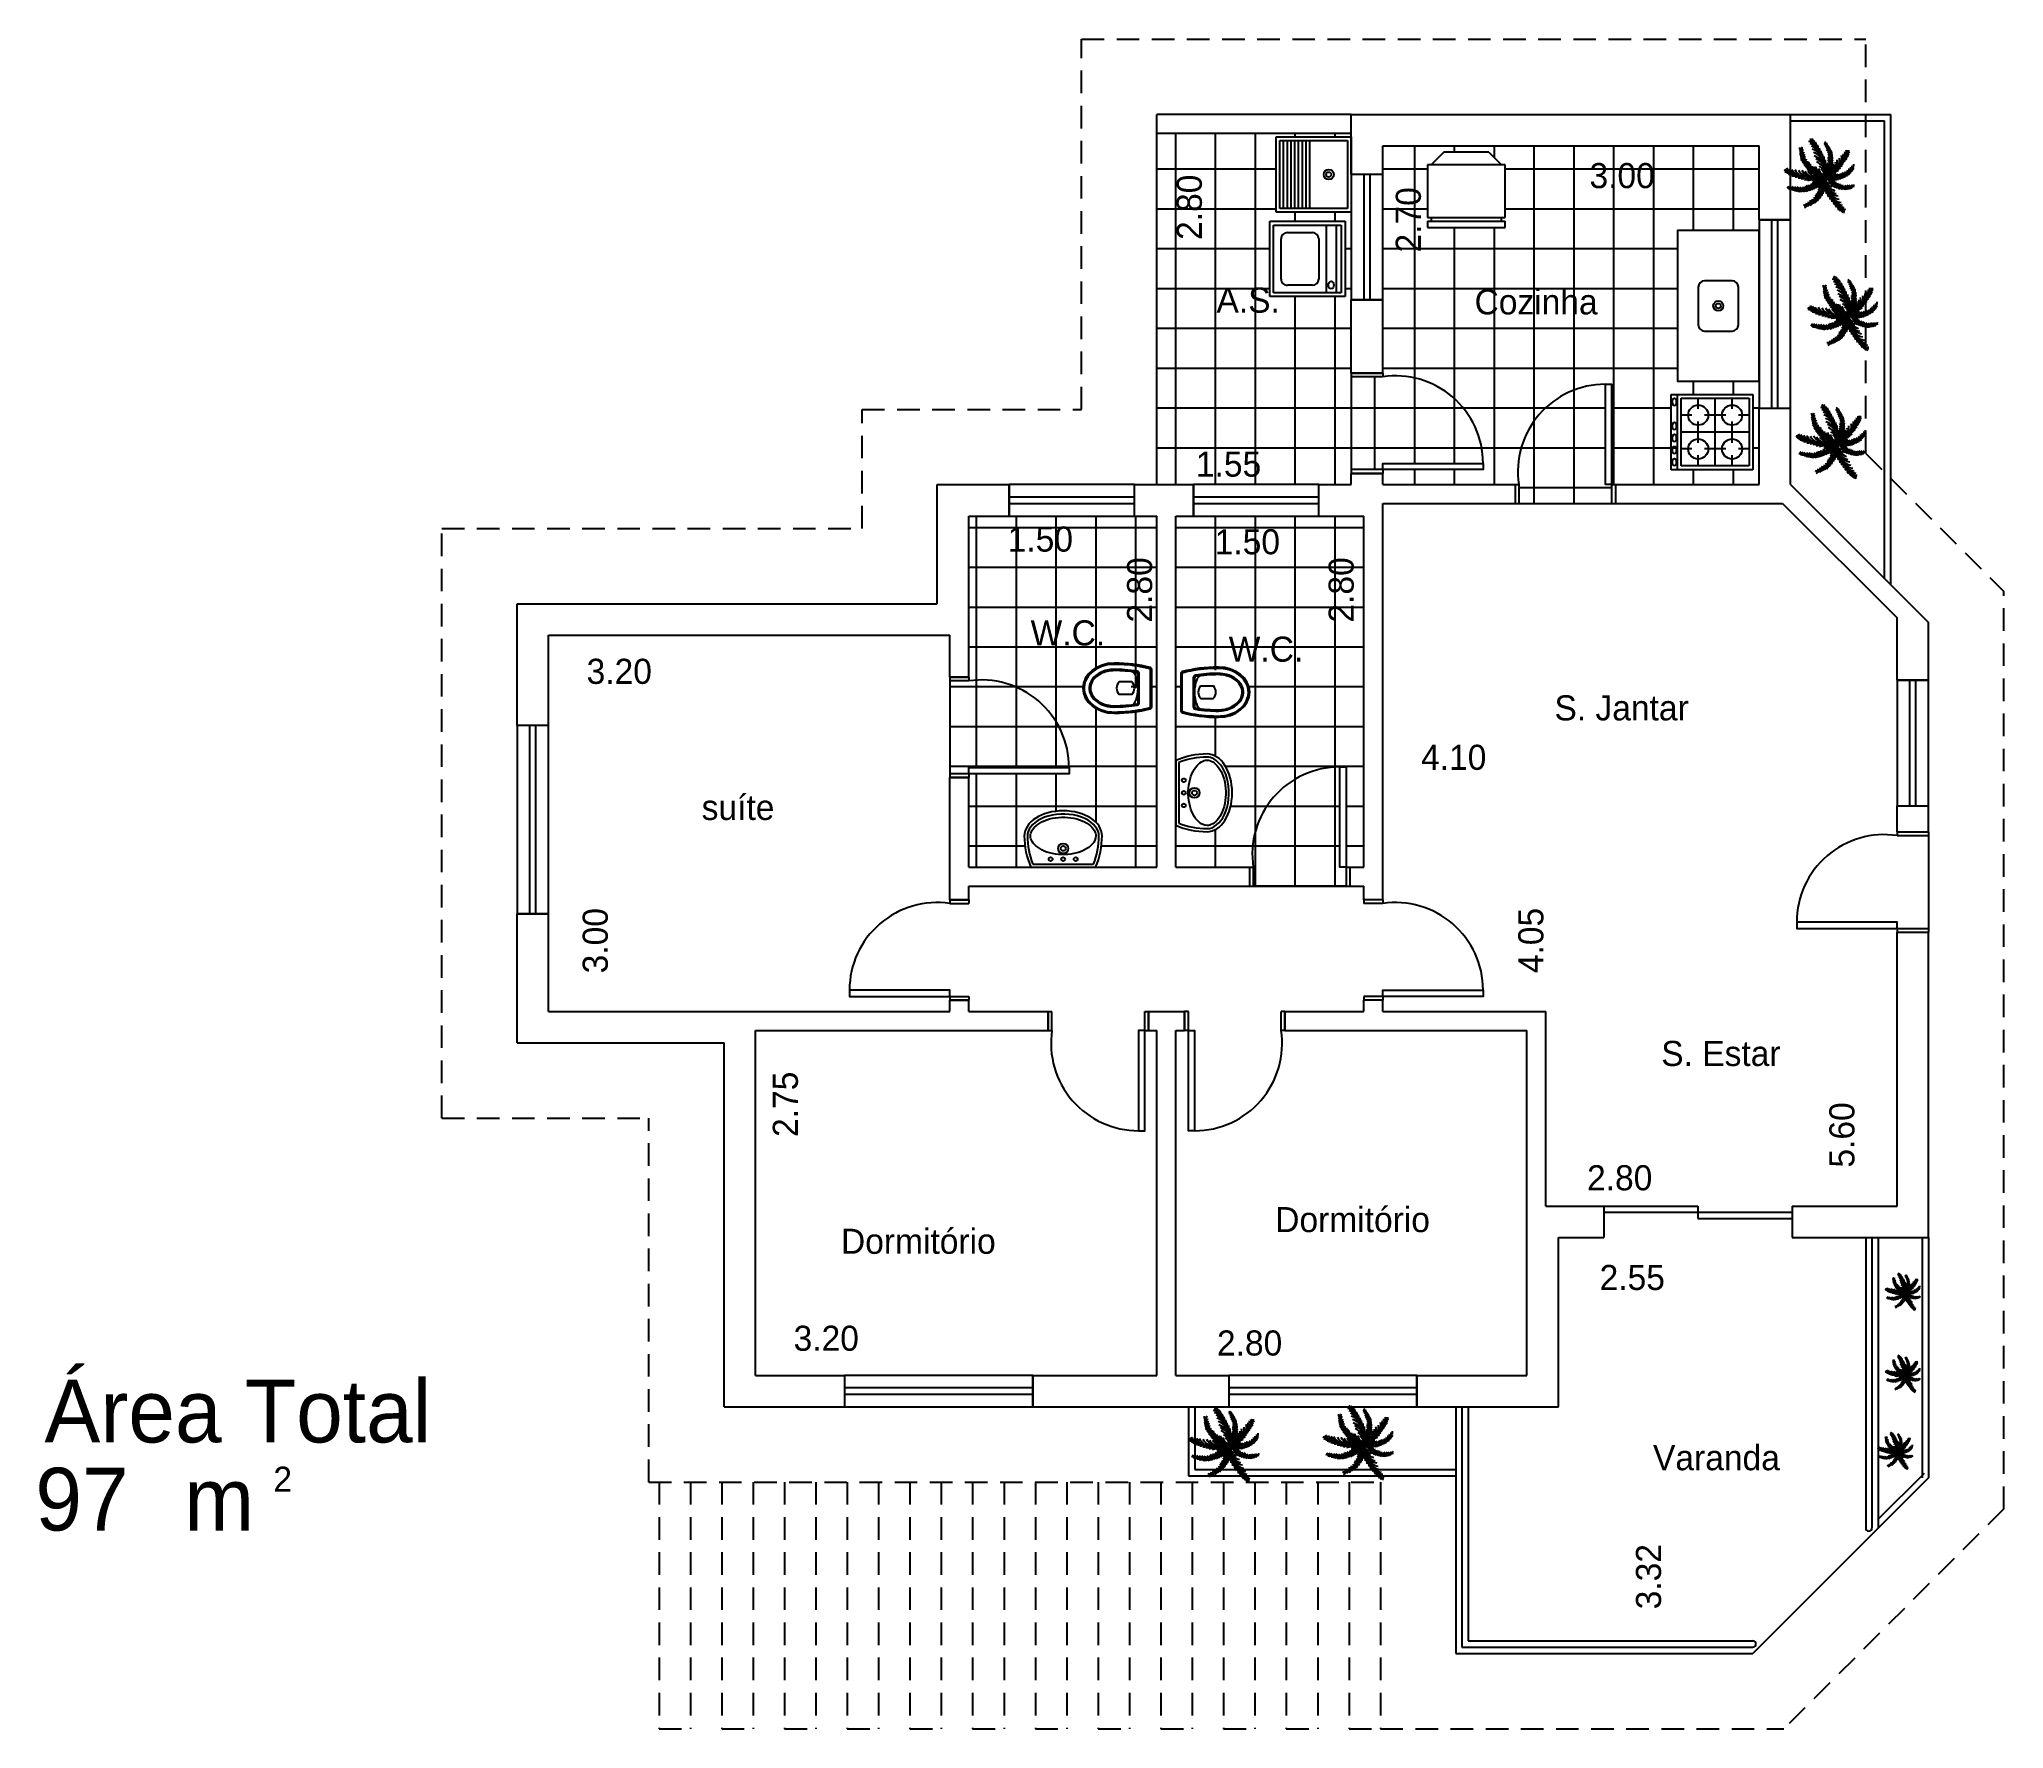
# Model space of a CAD drawing. Extents: x 0.2 to 15.9, y 0 to 13.5.
import ezdxf

# ---------------------------------------------------------------- set-up
doc = ezdxf.new("R2010")
doc.units = 0
doc.linetypes.add('ACAD_ISO02W100', pattern=[15, 12, -3])
doc.layers.get('0').update_dxf_attribs({"linetype": 'CONTINUOUS'})
doc.layers.get('DEFPOINTS').update_dxf_attribs({"linetype": 'CONTINUOUS'})
for name, color, linetype in [('BLOCO', 5, 'CONTINUOUS'), ('BLOCOS', 5, 'CONTINUOUS'), ('HACHURA', 1, 'CONTINUOUS'), ('PAREDE', 7, 'CONTINUOUS'), ('PONTILHADO', 8, 'ACAD_ISO02W100'), ('VEGETACAO', 3, 'CONTINUOUS')]:
    doc.layers.add(name, color=color, linetype=linetype)
doc.styles.add('PADRÃO', font='', dxfattribs={"height": 0.2})
doc.styles.get('PADRÃO').set_extended_font_data('AvantGarde Bk BT')
doc.dimstyles.new('PADRÃOS', dxfattribs={"dimtxt": 0.15, "dimasz": 0.1, "dimexe": 1.25, "dimexo": 0.625, "dimgap": 0.1, "dimtad": 0, "dimjust": 1, "dimzin": 1, "dimdsep": 46, "dimtxsty": 'PADRÃO', "dimcen": 2.5, "dimse1": 1, "dimse2": 1, "dimsd1": 1, "dimsd2": 1, "dimclrt": 1, "dimadec": 0, "dimazin": 0, "dimtfac": 1, "dimtdec": 4, "dimtmove": 0, "dimatfit": 3, "dimfxl": 1, "dimtolj": 1, "dimtzin": 0, "dimarcsym": 0})
pattern_1 = [(0, (-133.8973930013948, -140.907291405963), (0, 0.3175), []), (90, (-133.8973930013948, -140.907291405963), (-0.3175, 1.944062586693024e-17), [])]

msp = doc.modelspace()

# ---------------------------------------------------------------- texts
at = {"layer": 'HACHURA', "ltscale": 0.015, "style": 'PADRÃO'}
for s, p in [('A.S.', (9.61954528428037, 11.2993158375085)), ('W.C.', (8.137972950155522, 8.646591903796079)), ('W.C.', (9.717217337506604, 8.51695785022899)), ('suíte', (5.516008548073437, 7.255358626855909)), ('Varanda', (13.09910929531525, 2.072155369065044))]:
    msp.add_text(s, height=0.2, dxfattribs=at).set_placement(p)

# ---------------------------------------------------------------- blocks, each defined once
blk = doc.blocks.new('P80D15')
at = {"layer": 'BLOCO', "ltscale": 0.015}
for p, q in [((0, 0.1500000000000057), (0, 0)), ((0, 0.1500000000000341), (0.03000000000000114, 0.1500000000000341)), ((0, 2.842170943040401e-14), (0.03000000000000114, 0)), ((0.03000000000000114, 0.1500000000000057), (0.03000000000000114, 0)), ((0.7700000000000102, 0.1500000000000057), (0.7700000000000102, 0)), ((0.7700000000000102, 0.1500000000000057), (0.8000000000000114, 0.1500000000000057)), ((0.7699999999999818, 0), (0.8000000000000114, 0)), ((0.8000000000000114, 0.1500000000000057), (0.8000000000000114, 0))]:
    blk.add_line(p, q, dxfattribs=at)
at = {"layer": 'BLOCO'}
blk.add_lwpolyline([(0.7700000000000102, 0.1500000000000057), (0.7199999999999989, 0.1500000000000057), (0.7199999999999989, 0.950000000000017), (0.7700000000000102, 0.950000000000017)], close=True, dxfattribs=at)
at = {"layer": 'BLOCO', "ltscale": 0.015}
blk.add_arc((0.7199999999999989, 0.2524375000000134), 0.6975625000000036, 89.99999999999959, 188.444460412286, dxfattribs=at)
blk = doc.blocks.new('P80D25')
at = {"layer": 'BLOCO', "ltscale": 0.015}
for p, q in [((0, 0.2499999999999716), (0, 0)), ((0, 0.25), (0.03000000000000114, 0.25)), ((0.03000000000000114, 0.2499999999999716), (0.03000000000000114, 0)), ((0.7700000000000102, 0.2499999999999716), (0.7700000000000102, -2.842170943040401e-14)), ((0.7700000000000102, 0.2499999999999716), (0.8000000000000114, 0.2499999999999716)), ((0.8000000000000114, 0.2499999999999716), (0.8000000000000114, -2.842170943040401e-14)), ((0, 0), (0.8000000000000114, -2.842170943040401e-14))]:
    blk.add_line(p, q, dxfattribs=at)
at = {"layer": 'BLOCO'}
blk.add_lwpolyline([(0.7700000000000102, 0.2499999999999716), (0.7199999999999989, 0.2499999999999716), (0.7199999999999989, 1.049999999999983), (0.7700000000000102, 1.049999999999983)], close=True, dxfattribs=at)
at = {"layer": 'BLOCO', "ltscale": 0.015}
blk.add_arc((0.7199999999999989, 0.3524374999999793), 0.6975625000000036, 89.99999999999959, 188.444460412286, dxfattribs=at)
blk = doc.blocks.new('P80E15')
at = {"layer": 'BLOCO', "ltscale": 0.015}
for p, q in [((0.03000000000000114, 0.1500000000000057), (0, 0.1500000000000057)), ((0, 0.1500000000000057), (0, 0)), ((0.03000000000000114, 2.842170943040401e-14), (0, 0)), ((0.03000000000000114, 0.1500000000000057), (0.03000000000000114, 0)), ((0.8000000000000114, 0.1500000000000341), (0.7700000000000102, 0.1500000000000341)), ((0.7700000000000102, 0.1500000000000057), (0.7700000000000102, 0)), ((0.8000000000000114, 2.842170943040401e-14), (0.7700000000000102, 5.684341886080801e-14)), ((0.8000000000000114, 0.1500000000000057), (0.8000000000000114, 0))]:
    blk.add_line(p, q, dxfattribs=at)
at = {"layer": 'BLOCO'}
blk.add_lwpolyline([(0.03000000000000114, 0.1500000000000057), (0.0800000000000125, 0.1500000000000057), (0.0800000000000125, 0.950000000000017), (0.03000000000000114, 0.950000000000017)], close=True, dxfattribs=at)
at = {"layer": 'BLOCO', "ltscale": 0.015}
blk.add_arc((0.0800000000000125, 0.2524375000000134), 0.6975625000000036, 351.555539587714, 90.00000000000041, dxfattribs=at)
blk = doc.blocks.new('P80E25')
at = {"layer": 'BLOCO', "ltscale": 0.015}
for p, q in [((0.03000000000000114, 0.25), (0, 0.25)), ((0, 0.25), (0, 0)), ((0.03000000000000114, 0.25), (0.03000000000000114, 0)), ((0.8000000000000114, 0.2500000000000284), (0.7700000000000102, 0.2500000000000284)), ((0.7700000000000102, 0.25), (0.7700000000000102, 2.842170943040401e-14)), ((0.8000000000000114, 0.25), (0.8000000000000114, 2.842170943040401e-14)), ((0.8000000000000114, 2.842170943040401e-14), (0, 0))]:
    blk.add_line(p, q, dxfattribs=at)
at = {"layer": 'BLOCO'}
blk.add_lwpolyline([(0.03000000000000114, 0.25), (0.0800000000000125, 0.25), (0.0800000000000125, 1.050000000000011), (0.03000000000000114, 1.050000000000011)], close=True, dxfattribs=at)
at = {"layer": 'BLOCO', "ltscale": 0.015}
blk.add_arc((0.0800000000000125, 0.3524375000000077), 0.6975625000000036, 351.555539587714, 90.00000000000041, dxfattribs=at)
blk = doc.blocks.new('J15')
at = {"layer": 'BLOCO'}
for p, q in [((1.5, 0.25), (0, 0.25)), ((0, 0.25), (0, 0)), ((1.5, 0), (1.5, 0.25)), ((1.5, 0.1500000000000057), (0, 0.1500000000000057)), ((0, 0.09999999999999432), (1.5, 0.09999999999999432)), ((0, 0), (1.5, 0))]:
    blk.add_line(p, q, dxfattribs=at)
blk = doc.blocks.new('J1')
at = {"layer": 'BLOCO'}
for p, q in [((0, 0.25), (0, 0)), ((1, 0.25), (0, 0.25)), ((1, 0), (1, 0.25)), ((1, 0.1500000000000057), (0, 0.1500000000000057)), ((0, 0.09999999999999432), (1, 0.09999999999999432)), ((0, 0), (1, 0))]:
    blk.add_line(p, q, dxfattribs=at)
blk = doc.blocks.new('COZINHA')
at = {"layer": 'HACHURA', "ltscale": 0.015, "style": 'PADRÃO'}
blk.add_text('Cozinha', height=0.2, dxfattribs=at).set_placement((-0.6582467478390299, -0.06847717339962855))
blk = doc.blocks.new('ESTAR')
at = {"layer": 'HACHURA', "ltscale": 0.015, "style": 'PADRÃO'}
blk.add_text('S. Estar', height=0.2, dxfattribs=at).set_placement((-0.425116371214699, -0.06847717339962855))
blk = doc.blocks.new('JANTAR')
at = {"layer": 'HACHURA', "ltscale": 0.015, "style": 'PADRÃO'}
blk.add_text('S. Jantar', height=0.2, dxfattribs=at).set_placement((-0.562251810807993, -0.02739128426412663))
blk = doc.blocks.new('DORMI')
at = {"layer": 'HACHURA', "ltscale": 0.015, "style": 'PADRÃO'}
blk.add_text('Dormitório', height=0.2, dxfattribs=at).set_placement((-0.5164404245072092, -0.06614472024716633))
blk = doc.blocks.new('VASOSAN')
at = {"layer": 'BLOCOS'}
for p, q in [((-0.04999870165021036, 0.1999637913173729), (-0.04999870165021036, 0.300036208682684)), ((0.05000129834978395, 0.2000000000000171), (0.05000129834978395, 0.3000000000000398)), ((-0.1449592708755176, 0.04000000000002046), (0.1449618675667352, 0.04000000000002046)), ((-0.144958964094414, 0.05000000000001137), (0.144958964094414, 0.05000000000001137)), ((-0.1156907586723577, 0.1400000000000148), (0.1156608751354042, 0.1400000000000148)), ((-0.1156899891503542, 0.1500000000000057), (0.1156563640565906, 0.1500000000000057))]:
    blk.add_line(p, q, dxfattribs=at)
for centre, radius, start, end in [((-1.681254687468936e-05, 0.2500000000000284), 0.07072348561596478, 44.98962509969003, 134.9688828081831), ((-0.1156907586724003, 0.1599999999999966), 0.02, 189.3867869031125, 270.0000000001221), ((-0.1156899891503826, 0.1599999999999113), 0.01, 189.3843767903272, 270.0000000002443), ((-1.681254687468936e-05, 0.2500000000000284), 0.07072348561596478, 225.0311171918169, 315.01037490031), ((0.1156563640566048, 0.1599999999999397), 0.01, 269.9999999999185, 350.5758748885445), ((0.1156608751354185, 0.1600000000000534), 0.02, 269.9999999999593, 350.5771305827586), ((-0.1449592708755176, 0.06000000000784667), 0.02, 195.5363314444965, 269.9999999879495), ((-0.1449589640944282, 0.0600000000000307), 0.01, 195.5346797106506, 270), ((0.1449589640941156, 0.06000000000059913), 0.01, 270.0000000017912, 344.483103753554), ((0.1449618675666784, 0.06000000000008754), 0.02, 270.0000000001221, 344.463668535786)]:
    blk.add_arc(centre, radius, start, end, dxfattribs=at)
for centre, major_axis, ratio, start_param, end_param in [((1.298349786793551e-06, 0.3400000000000034), (0, 0.25), 0.8000000000000114, 4.71238898038469, 7.853981633974483), ((1.298349786793551e-06, 0.3400000000000034), (0, 0.5), 0.4000000000000057, 1.570796326794897, 2.178171401941273), ((1.298349786793551e-06, 0.3400000000000034), (0, 0.5), 0.4000000000000057, 4.10501390519934, 4.71238898038469), ((3.162615456631102e-06, 0.2000000000000171), (-0.1315416254084454, 0), 0.380107846735427, 0, 3.141592653589793)]:
    blk.add_ellipse(centre, major_axis=major_axis, ratio=ratio, start_param=start_param, end_param=end_param, dxfattribs=at)
for points, knots in [([(0.1900012983497845, 0.3400000000000034), (0.1900012983497845, 0.3848761319792686), (0.1797393390216371, 0.4296688513161939), (0.1275724019719462, 0.5345347987748141), (0.06728061332151469, 0.5774883381547511), (-0.05557463358574921, 0.5822833263597715), (-0.1176873313140447, 0.5442092108278018), (-0.1772271428546759, 0.4396819034496957), (-0.1899987016502109, 0.3899119131999385), (-0.1899987016502109, 0.3400000000000034)], [4.71238898038469, 4.71238898038469, 4.71238898038469, 4.71238898038469, 5.268704666077937, 5.268704666077937, 6.251971787216637, 6.251971787216637, 7.235238908355337, 7.235238908355337, 7.853981633974483, 7.853981633974483, 7.853981633974483, 7.853981633974483]), ([(0.1500012983497925, 0.3400000000000034), (0.1500012983497925, 0.3788440209133057), (0.1410350669412708, 0.4175642631073231), (0.09785548235792874, 0.5046356523495774), (0.05186252916044509, 0.5365242863162791), (-0.035906470330346, 0.5428969122828846), (-0.08268716521656927, 0.5186239494114204), (-0.136675398657502, 0.4336095243094746), (-0.1499987016502189, 0.3869668551708401), (-0.1499987016502189, 0.3400000000000034)], [4.71238898038469, 4.71238898038469, 4.71238898038469, 4.71238898038469, 5.267303564860582, 5.267303564860582, 6.225165062483076, 6.225165062483076, 7.18302656010557, 7.18302656010557, 7.853981633974483, 7.853981633974483, 7.853981633974483, 7.853981633974483]), ([(0.1400012983497874, 0.3400000000000034), (0.1400012983497874, 0.3772837390730786), (0.1313244408788421, 0.4146147677288923), (0.08614040026922964, 0.5057958350239744), (0.03502463044166859, 0.5349710805647021), (-0.04931088296146413, 0.5246485128546965), (-0.08846614740087944, 0.4978919085569657), (-0.1301770436703151, 0.4186244413023701), (-0.139998701650228, 0.3793231752999873), (-0.139998701650228, 0.3400000000000034)], [4.71238898038469, 4.71238898038469, 4.71238898038469, 4.71238898038469, 5.266984672173268, 5.266984672173268, 6.376176055750425, 6.376176055750425, 7.268653195712185, 7.268653195712185, 7.853981633974483, 7.853981633974483, 7.853981633974483, 7.853981633974483]), ([(-0.1899987016502109, 0.3400000000000034), (-0.1899987016502109, 0.2628456380244302), (-0.1826597402104682, 0.1857481592563204), (-0.1646350625580055, 0.0962993025843275), (-0.1598779088782436, 0.07633152029333701), (-0.1545936493339752, 0.05732178411361133)], [1.570796326794897, 1.570796326794897, 1.570796326794897, 1.570796326794897, 2.037455774227855, 2.037455774227855, 2.178171373096618, 2.178171373096618, 2.178171373096618, 2.178171373096618]), ([(0.1255213970934932, 0.158362586435743), (0.1304959230626253, 0.1883329397418549), (0.1342856674288981, 0.2197754344096836), (0.1388984311594896, 0.280892952358073), (0.1400012983497874, 0.3104504303007616), (0.1400012983497874, 0.3400000000000034)], [4.319424209334854, 4.319424209334854, 4.319424209334854, 4.319424209334854, 4.526146784234752, 4.526146784234752, 4.71238898038469, 4.71238898038469, 4.71238898038469, 4.71238898038469]), ([(0.1353910129756457, 0.1567256052765629), (0.1406375926198677, 0.1883393074453181), (0.1445703338030171, 0.2215366219332111), (0.1489940345178695, 0.2833246268364178), (0.1500012983497925, 0.3116621455754114), (0.1500012983497925, 0.3400000000000034)], [4.319414935773391, 4.319414935773391, 4.319414935773391, 4.319414935773391, 4.53527739023095, 4.53527739023095, 4.71238898038469, 4.71238898038469, 4.71238898038469, 4.71238898038469]), ([(0.1545944801337669, 0.0573247746568768), (0.1714080019636555, 0.1178830224408784), (0.1827947395838834, 0.188231392050767), (0.1891612343353728, 0.2873542333339003), (0.1900012983497845, 0.3136769834079587), (0.1900012983497845, 0.3400000000000034)], [4.105016649121983, 4.105016649121983, 4.105016649121983, 4.105016649121983, 4.553177186481221, 4.553177186481221, 4.71238898038469, 4.71238898038469, 4.71238898038469, 4.71238898038469])]:
    blk.add_open_spline(points, degree=3, knots=knots, dxfattribs=at)
for points in [[(-0.1499987016502189, 0.3400000000000034), (-0.1499987016502189, 0.2771333061211863), (-0.1449377691834997, 0.2142947379843179), (-0.1354229546785177, 0.1567380311504962)], [(-0.1399987016502138, 0.3400000000000034), (-0.1399987016502138, 0.2776703725988909), (-0.1349701841103865, 0.2153313553609451), (-0.1255561557510418, 0.1583694305881238)]]:
    blk.add_open_spline(points, degree=3, dxfattribs=at)
blk = doc.blocks.new('LAVAT')
at = {"layer": 'BLOCOS'}
for p, q in [((-0.2573623180961135, 0), (0.2573623180960993, 0)), ((-0.2410322495695425, 0.02500000000000568), (0.2410322495695283, 0.02500000000000568))]:
    blk.add_line(p, q, dxfattribs=at)
for centre, radius in [((-2.842170943040401e-14, 0.1500000000000057), 0.04), ((-2.842170943040401e-14, 0.1500000000000057), 0.02), ((-0.09999999999999432, 0.06499999999999773), 0.015), ((0, 0.06499999999999773), 0.015), ((0.09999999999999432, 0.06499999999999773), 0.015)]:
    blk.add_circle(centre, radius, dxfattribs=at)
for centre, radius, start, end in [((0.3099999999999739, 0.25), 0.6200000000000045, 180, 203.779994731564), ((0.3099999999999739, 0.25), 0.5951987399818819, 180.0000000000055, 202.2113997706397), ((-0.3099999999999739, 0.25), 0.5951987399818819, 337.7886002293573, 359.9999999999946), ((-0.3099999999999739, 0.25), 0.6200000000000045, 336.2200052684331, 7.016477563892661e-15)]:
    blk.add_arc(centre, radius, start, end, dxfattribs=at)
blk.add_ellipse((-2.842170943040401e-14, 0.25), major_axis=(0.3100000000000023, 0), ratio=0.645161290322576, start_param=0, end_param=3.141592653589793, dxfattribs=at)
for points, knots in [([(0.2849999999999824, 0.2500000000000284), (0.2849999999999682, 0.300317964642403), (0.2452497040517159, 0.3541887687748044), (0.1008916727811169, 0.4227595909021034), (3.167234224576987e-05, 0.4339558931305021), (-0.1743068501371283, 0.3989778962069579), (-0.2442601782461509, 0.3532994974840165), (-0.2803506487652356, 0.2860131679577762), (-0.2851229441039038, 0.2679846562883483), (-0.285198739981908, 0.2499999999999716)], [0, 0, 0, 0, 0.9361481793933827, 0.9361481793933827, 1.872296358786765, 1.872296358786765, 2.808444538180148, 2.808444538180148, 3.13938546545754, 3.13938546545754, 3.13938546545754, 3.13938546545754]), ([(0.2599999999999625, 0.2500000000000284), (0.2599999999999625, 0.2784978981889878), (0.242078010852012, 0.3126567214920613), (0.1643569005752425, 0.3704649949829673), (0.1030052039381815, 0.3920693254798095), (-0.02877373062847255, 0.4037223597623836), (-0.0976825814684048, 0.3936467971219031), (-0.2034406750199054, 0.3477822861136133), (-0.2396263539294523, 0.3143366745038918), (-0.2661732608932681, 0.2526194074667387), (-0.2627272874450739, 0.2240541362115209), (-0.2158391141528142, 0.162032776211305), (-0.168127663237712, 0.1314918993692231), (-0.04805875393354597, 0.09792981637818343), (0.02266607553652022, 0.095757041570522), (0.1477154277714732, 0.1225128520000851), (0.2007272141554637, 0.1503951910720218), (0.2508407150234859, 0.2045307616155014), (0.2599999999999767, 0.2286312563089723), (0.2599999999999625, 0.2500000000000284)], [0, 0, 0, 0, 0.718091798041799, 0.718091798041799, 1.436183596083598, 1.436183596083598, 2.154275394125397, 2.154275394125397, 2.872367192167196, 2.872367192167196, 3.590458990208995, 3.590458990208995, 4.308550788250794, 4.308550788250794, 5.026642586292593, 5.026642586292593, 5.744734384334392, 5.744734384334392, 6.283185307179586, 6.283185307179586, 6.283185307179586, 6.283185307179586])]:
    blk.add_open_spline(points, degree=3, knots=knots, dxfattribs=at)
blk = doc.blocks.new('FOGÃO4B')
at = {"layer": 'BLOCOS'}
for p, q in [((-0.2999999999999972, 0.700000000000017), (0.2999999999999972, 0.700000000000017)), ((-0.2999999999999972, 0.05000000000001137), (-0.2999999999999829, 0.700000000000017)), ((-0.2999999999999972, 0.6500000000000057), (0.2999999999999972, 0.6500000000000057)), ((0.2999999999999972, 0.700000000000017), (0.2999999999999972, 0.05000000000001137)), ((-0.2700000000000244, 0.620000000000033), (0.2700000000000102, 0.620000000000033)), ((-0.2699999999999818, 0.0800000000000125), (-0.2700000000000244, 0.620000000000033)), ((-0.2700000000000244, 0.4850000000000421), (-0.1850000000000023, 0.4850000000000421)), ((-0.1350000000000051, 0.5350000000000534), (-0.1350000000000193, 0.620000000000033)), ((-0.08500000000000796, 0.4850000000000421), (0.08500000000000796, 0.4850000000000421)), ((2.842170943040401e-14, 0.0800000000000125), (-1.4210854715202e-14, 0.620000000000033)), ((0.1350000000000051, 0.5350000000000534), (0.1349999999999909, 0.620000000000033)), ((0.1850000000000023, 0.4850000000000421), (0.2700000000000102, 0.4850000000000421)), ((0.2700000000000102, 0.620000000000033), (0.269999999999996, 0.07999999999995566)), ((-0.2700000000000244, 0.3500000000000512), (0.2700000000000102, 0.3500000000000512)), ((-0.1349999999999909, 0.2650000000000716), (-0.1350000000000051, 0.4350000000000307)), ((0.1350000000000051, 0.2650000000000716), (0.1350000000000051, 0.4350000000000307)), ((-0.2700000000000244, 0.2150000000000603), (-0.1850000000000023, 0.2150000000000603)), ((-0.1349999999999767, 0.0800000000000125), (-0.1349999999999767, 0.1650000000000489)), ((-0.08500000000000796, 0.2150000000000603), (0.08500000000000796, 0.2150000000000603)), ((0.1350000000000335, 0.0800000000000125), (0.1350000000000193, 0.1650000000000489)), ((0.1850000000000023, 0.2150000000000603), (0.2700000000000102, 0.2150000000000603)), ((0.2999999999999972, 0.05000000000001137), (-0.2999999999999972, 0.05000000000001137)), ((0.269999999999996, 0.07999999999995566), (-0.2699999999999818, 0.0800000000000125))]:
    blk.add_line(p, q, dxfattribs=at)
for centre in [(-0.1350000000000051, 0.4850000000000421), (0.1350000000000051, 0.4850000000000421), (-0.1350000000000051, 0.2150000000000603), (0.1350000000000051, 0.2150000000000603)]:
    blk.add_circle(centre, 0.08, dxfattribs=at)
for centre in [(-0.2399999999999949, 0.6750000000000114), (-0.1439999999999912, 0.6750000000000114), (-0.04800000000000182, 0.6750000000000114), (0.04800000000000182, 0.6750000000000114), (0.2400000000000091, 0.6750000000000114)]:
    blk.add_ellipse(centre, major_axis=(-0.03000000000000114, 0), ratio=0.499999999999981, dxfattribs=at)
blk = doc.blocks.new('PIA')
at = {"layer": 'BLOCOS'}
blk.add_lwpolyline([(-0.6000000000000085, 0), (0.5999999999999943, 0), (0.5999999999999943, 0.6500000000000057), (-0.6000000000000085, 0.6500000000000057)], close=True, dxfattribs=at)
blk.add_lwpolyline([(-0.1500000000000199, 0.1649999999999352), (0.1500000000000057, 0.1649999999999636, 0.414213562373095), (0.2000000000000028, 0.214999999999975), (0.2000000000000028, 0.4349999999999454, 0.414213562373095), (0.1500000000000057, 0.4849999999999568), (-0.1500000000000057, 0.4849999999999852, 0.4142135623731188), (-0.2000000000000028, 0.4349999999999739), (-0.2000000000000171, 0.2149999999999466, 0.4142135623730711)], format="xyb", close=True, dxfattribs=at)
for radius in [0.04, 0.02]:
    blk.add_circle((0, 0.3249999999999886), radius, dxfattribs=at)
blk = doc.blocks.new('GELAD')
at = {"layer": 'BLOCOS'}
for p, q in [((0.3100000000000023, 0.6499999999999773), (-0.3100000000000023, 0.6499999999999773)), ((-0.3100000000000023, 0.6499999999999773), (-0.3100000000000023, 0.5999999999999659)), ((0.3100000000000165, 0.5999999999999659), (0.3100000000000023, 0.6499999999999773)), ((0.3100000000000023, 0.5999999999999659), (-0.3100000000000023, 0.5999999999999659)), ((0.3100000000000023, 0.5699999999999648), (-0.3100000000000023, 0.5699999999999648)), ((-0.3100000000000023, 0.5699999999999648), (-0.3100000000000023, 0.1499999999999773)), ((-0.2800000000000011, 0.5999999999999659), (-0.2799999999999869, 0.5699999999999932)), ((0.2800000000000153, 0.5699999999999932), (0.2800000000000011, 0.5999999999999659)), ((0.3100000000000023, 0.1499999999999773), (0.3100000000000165, 0.5699999999999648)), ((-0.3100000000000023, 0.1499999999999773), (0.3100000000000023, 0.1499999999999773)), ((-0.1800000000000068, 0.05000000000001137), (-0.2800000000000011, 0.1500000000000057)), ((-0.1800000000000068, 0.05000000000001137), (0.1800000000000068, 0.04999999999998295)), ((0.1800000000000068, 0.04999999999998295), (0.2800000000000011, 0.1499999999999773))]:
    blk.add_line(p, q, dxfattribs=at)
blk = doc.blocks.new('TANQUE')
at = {"layer": 'BLOCOS'}
for p, q in [((-0.2999999999999972, 0.5999999999999943), (0.2999999999999972, 0.5999999999999943)), ((-0.2999999999999972, 0), (-0.2999999999999972, 0.5999999999999943)), ((-0.2700000000000244, 0.5700000000000216), (0.2700000000000102, 0.5700000000000216)), ((-0.2699999999999818, 0.03000000000000114), (-0.2700000000000244, 0.5700000000000216)), ((-0.2700000000000244, 0.5400000000000205), (0.2700000000000102, 0.5400000000000205)), ((-0.2700000000000244, 0.5100000000000193), (0.2700000000000102, 0.5100000000000193)), ((-0.2700000000000244, 0.4800000000000182), (0.2700000000000102, 0.4800000000000182)), ((0.2700000000000102, 0.5700000000000216), (0.269999999999996, 0.02999999999994429)), ((0.2999999999999972, 0.5999999999999943), (0.2999999999999972, 0)), ((-0.2700000000000244, 0.4500000000000171), (0.2700000000000102, 0.4500000000000171)), ((-0.2700000000000244, 0.4200000000000159), (0.2700000000000102, 0.4200000000000159)), ((-0.2700000000000244, 0.3900000000000148), (0.2700000000000102, 0.3900000000000148)), ((-0.2700000000000244, 0.3600000000000136), (0.2700000000000102, 0.3600000000000136)), ((-0.2700000000000244, 0.3300000000000125), (0.2700000000000102, 0.3300000000000125)), ((0.2999999999999972, 0), (-0.2999999999999972, 0)), ((0.269999999999996, 0.02999999999994429), (-0.2699999999999818, 0.03000000000000114))]:
    blk.add_line(p, q, dxfattribs=at)
for radius in [0.04, 0.02]:
    blk.add_circle((1.4210854715202e-14, 0.1800000000000068), radius, dxfattribs=at)
blk = doc.blocks.new('MÁQUINA')
at = {"layer": 'BLOCOS'}
for p, q in [((-0.2999999999999972, 0.6500000000000057), (0.2999999999999972, 0.6500000000000057)), ((-0.2999999999999972, 0.05000000000001137), (-0.2999999999999972, 0.6500000000000057)), ((0.2999999999999972, 0.6500000000000057), (0.2999999999999972, 0.05000000000001137)), ((-0.2700000000000244, 0.620000000000033), (0.2700000000000102, 0.620000000000033)), ((-0.2699999999999818, 0.0800000000000125), (-0.2700000000000244, 0.620000000000033)), ((-0.210000000000008, 0.3100000000000023), (-0.2100000000000222, 0.5099999999999909)), ((-0.160000000000025, 0.5600000000000023), (0.1600000000000108, 0.5600000000000023)), ((0.210000000000008, 0.5099999999999909), (0.2099999999999795, 0.3099999999999739)), ((0.2700000000000102, 0.620000000000033), (0.269999999999996, 0.07999999999995566)), ((0.2700000000000102, 0.1999999999999602), (-0.2699999999999676, 0.2000000000000171)), ((0.1599999999999824, 0.2599999999999625), (-0.1600000000000108, 0.2599999999999909)), ((0.2999999999999972, 0.05000000000001137), (-0.2999999999999972, 0.05000000000001137)), ((0.269999999999996, 0.1199999999999477), (-0.2699999999999818, 0.1200000000000045)), ((0.269999999999996, 0.07999999999995566), (-0.2699999999999818, 0.0800000000000125))]:
    blk.add_line(p, q, dxfattribs=at)
for centre, start, end in [((-0.160000000000025, 0.5099999999999909), 90, 180.0000000000045), ((0.1600000000000108, 0.5099999999999909), 359.9999999999985, 90.00000000000375), ((-0.1600000000000108, 0.3100000000000023), 180.0000000000057, 269.9999999999924), ((0.1599999999999824, 0.3099999999999739), 269.999999999994, 359.9999999999981)]:
    blk.add_arc(centre, 0.05, start, end, dxfattribs=at)
blk.add_ellipse((-0.2079155801208259, 0.1609604888554372), major_axis=(-0.03006968374842245, 0), ratio=0.7169811713374736, dxfattribs=at)
blk = doc.blocks.new('*D28')
at = {"layer": 'DEFPOINTS', "color": 0, "linetype": 'ByBlock', "ltscale": 0.015}
for p in [(144.8417890976086, 153.5355232545971), (147.8417890976086, 153.5355232545971), (147.8417890976086, 153.2975909417007)]:
    blk.add_point(p, dxfattribs=at)
at = {"color": 1, "linetype": 'ByBlock', "ltscale": 0.015, "insert": (146.7501871502711, 153.2975909417007), "char_height": 0.2, "attachment_point": 5, "style": 'PADRÃO'}
blk.add_mtext('\\A1;3.00', dxfattribs=at)
blk = doc.blocks.new('*D29')
at = {"layer": 'DEFPOINTS', "color": 0, "linetype": 'ByBlock', "ltscale": 0.015}
for p in [(144.8417890976086, 153.5355232545971), (144.8417890976086, 150.8355232545971), (145.0473517755745, 150.8355232545971)]:
    blk.add_point(p, dxfattribs=at)
at = {"color": 1, "linetype": 'ByBlock', "ltscale": 0.015, "insert": (145.0473517755745, 152.9464435842674), "char_height": 0.2, "attachment_point": 5, "rotation": 90, "style": 'PADRÃO'}
blk.add_mtext('\\A1;2.70', dxfattribs=at)
blk = doc.blocks.new('*D30')
at = {"layer": 'DEFPOINTS', "color": 0, "linetype": 'ByBlock', "ltscale": 0.015}
for p in [(144.5917890976086, 150.9979795317612), (143.0417890976086, 150.8355232545971), (144.5917890976086, 150.8355232545971)]:
    blk.add_point(p, dxfattribs=at)
at = {"color": 1, "linetype": 'ByBlock', "ltscale": 0.015, "insert": (143.6131489877185, 150.9979795317612), "char_height": 0.2, "attachment_point": 5, "style": 'PADRÃO'}
blk.add_mtext('\\A1;1.55', dxfattribs=at)
blk = doc.blocks.new('*D31')
at = {"layer": 'DEFPOINTS', "color": 0, "linetype": 'ByBlock', "ltscale": 0.015}
for p in [(143.0417890976086, 153.6355232545971), (143.0417890976086, 150.8355232545971), (143.301678928354, 150.8355232545971)]:
    blk.add_point(p, dxfattribs=at)
at = {"color": 1, "linetype": 'ByBlock', "ltscale": 0.015, "insert": (143.301678928354, 153.0464435842674), "char_height": 0.2, "attachment_point": 5, "rotation": 90, "style": 'PADRÃO'}
blk.add_mtext('\\A1;2.80', dxfattribs=at)
blk = doc.blocks.new('*D32')
at = {"layer": 'DEFPOINTS', "color": 0, "linetype": 'ByBlock', "ltscale": 0.015}
for p in [(141.5417890976086, 150.5855232545971), (143.0417890976086, 150.5855232545971), (143.0417890976086, 150.4002747541762)]:
    blk.add_point(p, dxfattribs=at)
at = {"color": 1, "linetype": 'ByBlock', "ltscale": 0.015, "insert": (142.1130116250811, 150.4002747541762), "char_height": 0.2, "attachment_point": 5, "style": 'PADRÃO'}
blk.add_mtext('\\A1;1.50', dxfattribs=at)
blk = doc.blocks.new('*D33')
at = {"layer": 'DEFPOINTS', "color": 0, "linetype": 'ByBlock', "ltscale": 0.015}
for p in [(143.1917890976086, 150.5855232545971), (144.6917890976086, 150.5855232545971), (144.6917890976086, 150.3788829847508)]:
    blk.add_point(p, dxfattribs=at)
at = {"color": 1, "linetype": 'ByBlock', "ltscale": 0.015, "insert": (143.7630116250811, 150.3788829847508), "char_height": 0.2, "attachment_point": 5, "style": 'PADRÃO'}
blk.add_mtext('\\A1;1.50', dxfattribs=at)
blk = doc.blocks.new('*D34')
at = {"layer": 'DEFPOINTS', "color": 0, "linetype": 'ByBlock', "ltscale": 0.015}
for p in [(143.0417890976086, 150.5855232545971), (142.9054217286143, 147.7855232545971), (143.0417890976086, 147.7855232545971)]:
    blk.add_point(p, dxfattribs=at)
at = {"color": 1, "linetype": 'ByBlock', "ltscale": 0.015, "insert": (142.9054217286143, 149.9964435842674), "char_height": 0.2, "attachment_point": 5, "rotation": 90, "style": 'PADRÃO'}
blk.add_mtext('\\A1;2.80', dxfattribs=at)
blk = doc.blocks.new('*D35')
at = {"layer": 'DEFPOINTS', "color": 0, "linetype": 'ByBlock', "ltscale": 0.015}
for p in [(143.1917890976086, 150.5855232545971), (143.1917890976086, 147.7855232545971), (144.5118699049797, 147.7855232545971)]:
    blk.add_point(p, dxfattribs=at)
at = {"color": 1, "linetype": 'ByBlock', "ltscale": 0.015, "insert": (144.5118699049797, 149.9964435842674), "char_height": 0.2, "attachment_point": 5, "rotation": 90, "style": 'PADRÃO'}
blk.add_mtext('\\A1;2.80', dxfattribs=at)
blk = doc.blocks.new('*D36')
at = {"layer": 'DEFPOINTS', "color": 0, "linetype": 'ByBlock', "ltscale": 0.015}
for p in [(144.8417890976086, 150.6855232545971), (148.9417890976086, 149.7733912202411), (148.9417890976086, 148.6607618959721)]:
    blk.add_point(p, dxfattribs=at)
at = {"color": 1, "linetype": 'ByBlock', "ltscale": 0.015, "insert": (145.4079292074987, 148.6607618959721), "char_height": 0.2, "attachment_point": 5, "style": 'PADRÃO'}
blk.add_mtext('\\A1;4.10', dxfattribs=at)
blk = doc.blocks.new('*D37')
at = {"layer": 'DEFPOINTS', "color": 0, "linetype": 'ByBlock', "ltscale": 0.015}
for p in [(144.8417890976086, 150.6855232545971), (146.0238453424522, 150.6855232545971), (146.1417890976086, 146.6355232545971)]:
    blk.add_point(p, dxfattribs=at)
at = {"color": 1, "linetype": 'ByBlock', "ltscale": 0.015, "insert": (146.0238453424522, 147.2018007271245), "char_height": 0.2, "attachment_point": 5, "rotation": 90, "style": 'PADRÃO'}
blk.add_mtext('\\A1;4.05', dxfattribs=at)
blk = doc.blocks.new('*D38')
at = {"layer": 'DEFPOINTS', "color": 0, "linetype": 'ByBlock', "ltscale": 0.015}
for p in [(148.9417890976087, 145.3093219893606), (146.1417890976087, 145.0855232545971), (148.9417890976087, 145.0855232545971)]:
    blk.add_point(p, dxfattribs=at)
at = {"color": 1, "linetype": 'ByBlock', "ltscale": 0.015, "insert": (146.7308687679383, 145.3093219893606), "char_height": 0.2, "attachment_point": 5, "style": 'PADRÃO'}
blk.add_mtext('\\A1;2.80', dxfattribs=at)
blk = doc.blocks.new('*D39')
at = {"layer": 'DEFPOINTS', "color": 0, "linetype": 'ByBlock', "ltscale": 0.015}
for p in [(148.0296570632527, 150.685523254597), (148.5032190616043, 150.685523254597), (148.9417890976087, 145.0855232545971)]:
    blk.add_point(p, dxfattribs=at)
at = {"color": 1, "linetype": 'ByBlock', "ltscale": 0.015, "insert": (148.5032190616043, 145.6519380897619), "char_height": 0.2, "attachment_point": 5, "rotation": 90, "style": 'PADRÃO'}
blk.add_mtext('\\A1;5.60', dxfattribs=at)
blk = doc.blocks.new('*D40')
at = {"layer": 'DEFPOINTS', "color": 0, "linetype": 'ByBlock', "ltscale": 0.015}
for p in [(138.1917890976086, 149.6355232545971), (141.3917890976086, 149.6355232545971), (141.3917890976086, 149.3461089638025)]:
    blk.add_point(p, dxfattribs=at)
at = {"color": 1, "linetype": 'ByBlock', "ltscale": 0.015, "insert": (138.7564868998064, 149.3461089638025), "char_height": 0.2, "attachment_point": 5, "style": 'PADRÃO'}
blk.add_mtext('\\A1;3.20', dxfattribs=at)
blk = doc.blocks.new('*D41')
at = {"layer": 'DEFPOINTS', "color": 0, "linetype": 'ByBlock', "ltscale": 0.015}
for p in [(138.1917890976086, 149.6355232545971), (138.5664064814132, 149.6355232545971), (138.1917890976086, 146.6355232545971)]:
    blk.add_point(p, dxfattribs=at)
at = {"color": 1, "linetype": 'ByBlock', "ltscale": 0.015, "insert": (138.5664064814132, 147.2002210567949), "char_height": 0.2, "attachment_point": 5, "rotation": 90, "style": 'PADRÃO'}
blk.add_mtext('\\A1;3.00', dxfattribs=at)
blk = doc.blocks.new('*D42')
at = {"layer": 'DEFPOINTS', "color": 0, "linetype": 'ByBlock', "ltscale": 0.015}
for p in [(139.8417890976086, 146.4855232545971), (139.8417890976086, 143.7355232545971), (140.0818081986051, 143.7355232545971)]:
    blk.add_point(p, dxfattribs=at)
at = {"color": 1, "linetype": 'ByBlock', "ltscale": 0.015, "insert": (140.0818081986051, 145.89630622163), "char_height": 0.2, "attachment_point": 5, "rotation": 90, "style": 'PADRÃO'}
blk.add_mtext('\\A1;2.75', dxfattribs=at)
blk = doc.blocks.new('*D43')
at = {"layer": 'DEFPOINTS', "color": 0, "linetype": 'ByBlock', "ltscale": 0.015}
for p in [(143.0417890976086, 144.0301100823843), (139.8417890976086, 143.7355232545971), (143.0417890976086, 143.7355232545971)]:
    blk.add_point(p, dxfattribs=at)
at = {"color": 1, "linetype": 'ByBlock', "ltscale": 0.015, "insert": (140.4064868998064, 144.0301100823843), "char_height": 0.2, "attachment_point": 5, "style": 'PADRÃO'}
blk.add_mtext('\\A1;3.20', dxfattribs=at)
blk = doc.blocks.new('*D44')
at = {"layer": 'DEFPOINTS', "color": 0, "linetype": 'ByBlock', "ltscale": 0.015}
for p in [(145.9917890976086, 143.9922735846995), (143.1917890976086, 143.7355232545971), (145.9917890976086, 143.7355232545971)]:
    blk.add_point(p, dxfattribs=at)
at = {"color": 1, "linetype": 'ByBlock', "ltscale": 0.015, "insert": (143.7808687679383, 143.9922735846995), "char_height": 0.2, "attachment_point": 5, "style": 'PADRÃO'}
blk.add_mtext('\\A1;2.80', dxfattribs=at)
blk = doc.blocks.new('*D45')
at = {"layer": 'DEFPOINTS', "color": 0, "linetype": 'ByBlock', "ltscale": 0.015}
for p in [(146.2417890976086, 144.8355232545971), (148.7917890976087, 144.8355232545971), (148.7917890976087, 144.5145653735516)]:
    blk.add_point(p, dxfattribs=at)
at = {"color": 1, "linetype": 'ByBlock', "ltscale": 0.015, "insert": (146.8310061305757, 144.5145653735516), "char_height": 0.2, "attachment_point": 5, "style": 'PADRÃO'}
blk.add_mtext('\\A1;2.55', dxfattribs=at)
blk = doc.blocks.new('*D46')
at = {"layer": 'DEFPOINTS', "color": 0, "linetype": 'ByBlock', "ltscale": 0.015}
for p in [(146.2417890976086, 144.8355232545971), (146.96172145423, 141.5189659858764), (147.7917890976087, 141.5189659858764)]:
    blk.add_point(p, dxfattribs=at)
at = {"color": 1, "linetype": 'ByBlock', "ltscale": 0.015, "insert": (146.96172145423, 142.1308784665362), "char_height": 0.2, "attachment_point": 5, "rotation": 90, "style": 'PADRÃO'}
blk.add_mtext('\\A1;3.32', dxfattribs=at)
blk = doc.blocks.new('COQUEIRO')
at = {"layer": 'VEGETACAO', "color": 3, "linetype": 'Continuous'}
blk.add_circle((0.04883211018758438, -0.1620300166650743), 0.009534254572329034, dxfattribs=at)
for centre, radius, start, end in [((-0.2733695923895691, 0.4581182362043172), 0.1255305275127082, 185.1349449317238, 217.5258819229385), ((-0.2090492703468154, 0.4481160352073097), 0.1925444628439385, 198.1279775351032, 215.9464254303055), ((-0.3182494759586714, 0.363798804703432), 0.07124259762314304, 188.0674511061146, 242.1386086072296), ((-0.2570885673430521, 0.3706522808682955), 0.1347436418050492, 200.7566864671472, 234.9527688597792), ((0.09396941381100454, 0.46349413918119), 0.4761165622014739, 182.966775972904, 259.2215796418998), ((-0.2150305028241402, 0.363383082283061), 0.1597586911227131, 147.451125019892, 171.1194915065101), ((-0.2354688073144171, 0.3333367512801892), 0.131203275473266, 143.0350989563252, 174.9902108447292), ((-0.2303098885485522, 0.3087805046796781), 0.1195382632464815, 146.9211398537625, 187.0150522419626), ((-0.2042107190234628, 0.2768539776250059), 0.1299784613276565, 151.2762811859027, 189.7632268145033), ((-0.2990069568350489, 0.3314659357569276), 0.21493089141796, 52.66291008750469, 75.78172621383375), ((-0.2591513023523628, 0.4815757376624283), 0.08918671365068746, 38.10062950818708, 73.55212492303362), ((-0.2965824267310122, 0.2666994103710643), 0.2457785115588357, 51.48217780651772, 73.93665760124978), ((-0.2841852408159706, 0.5118686947262212), 0.09562156997871912, 18.00467385581992, 51.19332734190737), ((-0.2629671195492502, 0.2781173833080608), 0.1940433416558446, 39.16249641293076, 73.12992841238737), ((-0.2845083389846348, 0.5128443909520932), 0.1110546992746349, 0.6625682080991496, 37.53141425300961), ((-1.16752276250026, -0.1007026902499213), 1.167642340266159, 3.583450499292923, 33.67936677608967), ((-0.2704439165617156, 0.1703378409720564), 0.2598953285918711, 46.86086910506679, 72.97935821106569), ((-0.2191264160601758, 0.1843921906493868), 0.1850569335288676, 37.83107843026765, 75.04962835430943), ((-0.2535404710656817, 0.491646787172666), 0.104953262736619, 349.124998871366, 34.47980781475965), ((-0.267481508665588, 0.4438865068114062), 0.1491116937629963, 349.0828542607415, 34.11358921734301), ((-0.2979667905966306, 0.4095030526604866), 0.2038428167275608, 347.9477961351798, 21.00056632835507), ((-0.3323001749898165, 0.3727457305361348), 0.2612791928753549, 347.477097170258, 14.0082110079255), ((-0.32241068946343, 0.3333118774467643), 0.2755903367261464, 343.6235840503575, 11.74846255277715), ((-0.4400875445909289, 0.2768762952542367), 0.4150411928447608, 346.7496829229179, 9.447416817831682), ((0.7413426363891791, 1.469901461865295), 1.208478994181311, 231.9860707724936, 234.0506761213819), ((-0.04787651026563644, 0.3612609836722989), 0.1389206009762723, 46.92087029574611, 70.58923678236422), ((-0.31313847706849, 0.2642473531767031), 0.4140144019143251, 318.8187821603565, 35.07358582935218), ((-0.5083838731291319, 0.8691379470596381), 1.015341165448834, 300.1573913755112, 330.253307652308), ((-0.05466535554206153, 0.4696046712768585), 0.08940871770666214, 12.93374384380474, 47.46008499971289), ((-0.01777931151275958, 0.3516354394559151), 0.1140898047593618, 43.05015095752705, 75.00526284593107), ((-0.0081541657062143, 0.332053750710319), 0.1039463158665057, 31.02530956029359, 71.11922194849373), ((-0.05868593797712229, 0.4574007406790663), 0.1091569804458332, 0.5144798793177185, 32.90541687053246), ((-0.00892064507671897, 0.2962038976464179), 0.1130247489805709, 28.27713498775289, 66.76408061635362), ((-0.03758059004288405, 0.2547655490435226), 0.1458091169923527, 22.98041434448781, 51.90603630720172), ((-0.09737609144541715, 0.4160853132863345), 0.1674299676903813, 2.093936371950821, 19.91238426715303), ((-0.03980240185351924, 0.2288060502615217), 0.144277308672404, 15.03055017000438, 45.30228554002982), ((0.02259018497208309, 0.4168545844412286), 0.06195008488968961, 335.9017531950281, 29.97291069614161), ((-0.02296819838425357, 0.3887756994203677), 0.1171683841783036, 343.087592942477, 17.28367533510898), ((0.01085877628340803, 0.3675227002319197), 0.09618628827427275, 332.731957817626, 19.96023849795439), ((-0.05130080053961983, 0.3495670839045069), 0.1679903606179867, 333.0523948482003, 10.22995275392844), ((-0.08052219719193765, 0.3343965784124201), 0.2062184604049729, 330.8344325547409, 359.7062506166375), ((0.05137052185433255, 0.2769128737601854), 0.2259959379059749, 343.434809981285, 9.553299087283996), ((0.1380994231060289, 0.313024614140911), 0.1687333405702996, 335.7364372891507, 9.703869288605684), ((0.2652623664124025, 0.3810199954048095), 0.1296623424026055, 285.6567951369598, 330.6875300935613), ((0.1161432142111156, 0.3347257052290082), 0.2137204448337702, 348.056118682736, 10.51059847746805), ((0.3078287447363355, 0.3887568638659182), 0.09126370672749479, 285.6989397475842, 331.0537486909779), ((0.1655691511076274, 0.3618055797222333), 0.1868964273199652, 349.236850963723, 12.35566709005208), ((0.3122676083844542, 0.421086561413663), 0.09656930371707387, 297.2365090843174, 334.1053551292348), ((0.2978138401654409, 0.3892027620179199), 0.07755366404407606, 334.6745703844096, 10.12606579925188), ((0.3116344929118444, 0.4204557393451616), 0.08314919128584272, 314.5786147320381, 347.7672682181257), ((-0.5825927293487663, 0.1622294883556457), 0.09562156997871912, 230.2730935841306, 263.4617470702181), ((-0.5836131818716179, 0.1623521757649193), 0.1110546992746349, 243.9350066730283, 280.8038527179388), ((-0.547927791179232, 0.1437172387794696), 0.08918671365068746, 207.9142960030044, 243.3657914178509), ((-0.4087370229670935, 0.2126182973117317), 0.21493089141796, 205.6846947121926, 228.8035108385332), ((-0.1578492706657268, 1.149712082234092), 1.167642340266159, 247.7870541499483, 277.882970426745), ((-0.5566824390771057, 0.1362163317576695), 0.104953262736619, 246.9866131112783, 292.341422054672), ((-0.5126467771073404, 0.1593735635532276), 0.1491116937629963, 247.3528317086949, 292.3835666652964), ((-0.3447811670483087, 0.2231173282421572), 0.2457785115588357, 207.5297633247881, 229.9842431195203), ((-0.3492887450524957, 0.1879031162894442), 0.1940433416558446, 208.3364925136505, 242.3039245131072), ((-0.4850098482370111, 0.1960856119349224), 0.2038428167275608, 260.4658545976829, 293.5186247908582), ((-0.2451466731527798, 0.2166565699977987), 0.2598953285918711, 208.4870627149723, 234.6055518209712), ((-0.2487189267107563, 0.1635693812692871), 0.1850569335288676, 206.4167925717073, 243.6353424957703), ((-0.2726651966444447, 0.3274317066536163), 0.1106142315154136, 198.0801233043018, 245.3084039846302), ((-0.2036422080903204, 0.3552183802575293), 0.1931889147106846, 207.8104090483278, 244.987966954056), ((-0.09847730243499164, 0.2389221758224132), 0.3041429385525204, 210.8207924481129, 234.9726228317718), ((-0.1664254359636654, 0.3621859609180582), 0.2371512294657189, 218.3341111856188, 247.2059292475152), ((-0.1993783283963051, 0.2785689565110054), 0.1657741203395699, 219.6514360639536, 260.4748500310274), ((-0.1488877831081563, 0.259632549031874), 0.1676804845412055, 166.1343254950545, 195.059947457768), ((-0.47602017218132, -0.04629620010899416), 0.4761165622014739, 289.6767243478291, 5.931528016824905), ((-0.1525380343743716, 0.1533611555033509), 0.1814675983781475, 208.3879799453383, 247.9162629361384), ((-0.1339376186355334, 0.3752553858706911), 0.2951042131525158, 236.3634035022893, 257.9949114768173), ((-0.1284792881819836, 0.2376951679767068), 0.1659189049732646, 172.7380762622264, 203.0098116322509), ((-0.1286887640607102, 0.3263406088939185), 0.2692842012961277, 236.8239966110445, 265.8000008156187), ((-0.01484097904814341, 0.230650938479787), 0.2549108691091377, 180.5332152016707, 200.9944764799708), ((-0.0345395917290201, 0.2414353806056475), 0.2889995544692544, 217.7478036000354, 242.691730910645), ((0.05188689164887172, 0.2390562662960996), 0.3049759055816325, 184.3338950699927, 203.7586873671324), ((-0.1174453883935325, 0.3138942766255504), 0.2754056617636556, 242.0965623962342, 270.9498009994334), ((-0.04450231074677724, 0.1949001459625102), 0.18462154185927, 182.8811939735576, 217.2904964197375), ((-0.04482453865032276, 0.5259020811940722), 0.510466232154438, 249.9962943474831, 268.3797262429742), ((-0.05172767593248118, 0.1615244082488552), 0.1423302786386242, 182.7518045157641, 227.4484806955715), ((0.05075451255647501, 0.2414335658430851), 0.3121011485396846, 220.1991117119653, 235.6262444771642), ((-0.2631081993468225, 0.02216952869702382), 0.3041429385525204, 46.49379809426626, 70.64562847792507), ((0.08885967061186939, 0.1947306358361836), 0.2562824221900242, 192.2085583250005, 217.6751360032528), ((0.1121827321916928, 0.197127228093013), 0.2590386131583442, 193.5623834342198, 222.6919600202115), ((-0.1900017865411368, 0.09216026624525497), 0.1814675983781475, 33.55015798989964, 73.07844098069964), ((-0.0327760467978262, 0.1269703399220354), 0.1474884404822185, 227.1388357726381, 254.0555366875753), ((-0.2528608363254303, -0.04099168249869578), 0.2889995544692544, 38.77469001539302, 63.7186173260026), ((0.06858336291588962, 0.1422395185638727), 0.1670096281125572, 191.491783210208, 237.4537861211284), ((-0.2359031357122685, -0.1245830733178046), 0.3121011485396846, 45.84017644887376, 61.26730921407274), ((-0.1403297785635029, -0.01996511196503903), 0.1474884404822185, 27.41088423846263, 54.32758515339996), ((-0.4682279090990402, 0.2693042739179639), 0.4662998293500211, 342.5955982758788, 3.647918913014595), ((-0.3445942154076445, 0.2244388740193948), 0.3634482762647658, 335.5765485014938, 3.990408277498095), ((-0.2729172670910511, 0.1763507895427558), 0.3016322525645709, 331.7283845727767, 1.229779129421799), ((-0.2860261122407888, 0.1353614565071091), 0.3164390317127545, 332.7885030246059, 358.0295547068819), ((0.3503848202325575, 0.2205411588413249), 0.4140144019143251, 212.1088337854314, 288.3636374544271), ((0.01810779655020589, 0.2754252997120368), 0.2751643754023952, 269.3624439008241, 294.6034955831002), ((-0.1828817118694328, 0.07206669151056744), 0.2252509679637776, 355.3484017820447, 24.47797836803445), ((-0.2515262114415844, 0.3813588012490037), 0.4438836801342939, 309.660635559282, 328.0440674547731), ((-0.165624735275065, 0.08292282475719404), 0.2228542801652384, 0.365225799003377, 25.83180347724923), ((0.03131261546712416, 0.1279197720153071), 0.1452257635761367, 272.5175741020759, 318.4795770129963), ((0.05508466812009694, 0.2811754538312634), 0.2622889152735399, 268.302325448995, 297.80372000564), ((-0.0515503320051689, 0.1355139351478591), 0.1237654596857602, 350.5918811066848, 35.28855728649211), ((-0.08818952108331324, 0.2750785582322841), 0.2394831841423092, 307.0905608028229, 335.9437994060235), ((-0.1640554108006338, 0.1330907158454586), 0.2651964396362022, 14.28167443512174, 33.70646673226349), ((-0.07438268720349406, 0.1544996480716812), 0.1605404711819739, 0.7498653825188025, 35.15916782869866), ((-0.04601387962522629, 0.1016945526504607), 0.1282508178106248, 323.984825114681, 350.9015260296182), ((-0.1138529517980853, 0.1630898191913595), 0.2216616253122936, 17.04588532228525, 37.50714660058549), ((-0.08715874891564646, 0.2896270765929607), 0.2341601750401111, 312.2403609866375, 341.2163651912117), ((0.009452352853523749, 0.1892189890650435), 0.2252509679637776, 287.2794002029927, 316.4089767889845), ((0.06460040793836619, 0.3556251543563285), 0.3160419793606659, 272.1504893777101, 300.5643491537163), ((-0.1097745863391975, 0.3259388824986225), 0.2566123592630572, 320.045450325439, 341.6769582999671), ((-0.01314906003171323, 0.2947890099619919), 0.1441514089909303, 317.5655117712288, 358.3889257383026), ((-0.1645537546977618, 0.1353255825523725), 0.2713923030779867, 342.414117325092, 357.8412500902909), ((0.02596817784936611, 0.1772654793313357), 0.2228542801652384, 292.2962242199514, 317.7628018982038), ((0.05139857735319886, 0.4692281110204881), 0.4054781124782792, 279.1695391520971, 300.2218597892328), ((-0.1061411074435394, 0.1810308504072005), 0.2513039604080473, 335.3486308916137, 0.2925582022209083), ((0.1173591127195568, 0.09108838610431391), 0.1237654596857602, 282.5228795276328, 327.2195557074401), ((0.06823401639031523, 0.4502888130663543), 0.3609053850824007, 283.3236237991361, 306.02135769405), ((0.02186378609478545, 0.1839415965608815), 0.1577979116331717, 330.1240988661179, 9.652381856917902), ((0.1264432619421374, 0.1193594308679984), 0.1605404711819739, 292.6808638034668, 327.0901662496467), ((-0.0610067253810751, 0.2135700905390188), 0.2644721204804525, 343.0677389704845, 7.219569354143373), ((0.1579006443297661, 0.3807247945411909), 0.2396437710662143, 280.1975249265757, 308.3224034289954), ((0.08226323694244009, 0.2424702999063904), 0.1609190726337979, 334.4050193064913, 11.62356923052775), ((0.07309176205756707, 0.194546911185288), 0.2651964396362022, 306.2126728560698, 325.6374651532115), ((0.1847214174472871, 0.4037557213863003), 0.2271992981524825, 284.0510380464763, 310.5821518841437), ((0.1196700618279838, 0.1591817435487748), 0.2216616253122936, 308.9768837432333, 329.4381450215336), ((0.2910287852479971, 0.1922443034209103), 0.2062184604049729, 262.7654309756891, 291.6372490375855), ((0.2266634332590076, 0.3913532388414858), 0.1772546232413572, 284.521737011398, 317.5745072045734), ((0.2082878117523226, 0.1150342479062552), 0.144277308672404, 306.9615485909524, 337.2332839609782), ((0.3160153577982872, 0.1708035606309188), 0.1679903606179867, 264.9833932691483, 302.1609511748765), ((0.2331985576686879, 0.1226688246872421), 0.1458091169923527, 314.9114127654364, 343.8370347281497), ((0.355887566115344, 0.1198484416296175), 0.09618628827427275, 264.6629562385741, 311.8912369189024), ((0.2823423866413268, 0.1115596728606398), 0.1130247489805709, 320.2081334087009, 358.6950790373016), ((0.3629685506576781, 0.1591652808665494), 0.1171683841783036, 275.0185913634251, 309.214673756057), ((0.3158842129609187, 0.1242382115175538), 0.1039463158665057, 322.9563079812417, 3.05022036944175), ((0.406031075536065, 0.1273909354105704), 0.06195008488968961, 267.8327516159746, 321.9039091170896), ((0.3605113034065059, 0.2383884561074829), 0.1674299676903813, 294.0249347928988, 311.843382688101), ((0.3304539666183874, 0.1404803863807693), 0.1140898047593618, 334.9811493784783, 6.936261266879096), ((0.3281419577695406, 0.1719946226766815), 0.1389206009762723, 338.8518687166942, 2.520235203312234), ((-0.543341195361263, -0.1015741020317797), 0.1028200253626615, 238.6492783815953, 273.1756195375035), ((-1.39451288854139, -1.3002257873781), 1.389750843308508, 52.05868725992637, 54.12329260881464), ((-0.5311406944843124, -0.09323780443234497), 0.1255305275127082, 253.2039465107758, 285.5948835019905), ((-0.398930227660264, 0.2495263101879139), 0.4761165622014739, 251.035777551956, 327.2905812209517), ((-0.4214720645013639, -0.07450306777898774), 0.1597586911227131, 215.520126598944, 239.1884930855621), ((-0.4012335530147038, -0.1046843359759286), 0.131203275473266, 211.1041005353772, 243.0592124237812), ((-0.4978393311037603, -0.03730778521667943), 0.1925444628439385, 266.1969791141552, 284.0154270093574), ((-0.4604089272416925, -0.1700972619542576), 0.07124259762314304, 256.1364526851665, 310.2076101862815), ((-0.3765275327598356, -0.1090702512856545), 0.1195382632464815, 214.9901414328145, 255.0840538210146), ((-0.4558114086670582, 0.237040869720996), 0.2612791928753549, 267.4582099181125, 293.98932375578), ((-0.4439234769319409, -0.1108026010958305), 0.1347436418050492, 268.8256880461993, 303.0217704388311), ((-0.337163619202796, -0.09678399517789771), 0.1299784613276565, 219.3452827649546, 257.8322283935553), ((-0.4096482996109412, -0.1413944568004801), 0.1106142315154136, 266.1491248833538, 313.3774055636822), ((-0.4151986344747254, 0.2351879623156243), 0.2755903367261464, 269.7179583732609, 297.8428368756805), ((-0.3005258836580662, -0.05189656736974158), 0.1676804845412055, 234.2033270741065, 263.1289490368199), ((-0.4096447957699549, -0.06698832690088707), 0.1931889147106846, 275.8794106273798, 313.056968533108), ((-0.383282834376109, 0.3617351822541615), 0.4150411928447608, 272.0190041082062, 294.7167380031201), ((-0.272553653189787, -0.04115833309493055), 0.1659189049732646, 240.8070778412784, 271.0788132113038), ((-0.4022080813029785, -0.02986245201926963), 0.2371512294657189, 286.4031127646707, 315.2749308265672), ((-0.3814560645169163, 0.3908191732740995), 0.4662998293500211, 277.8185020130234, 298.8708226501591), ((-0.2235764449957767, 0.06162551558530893), 0.2549108691091377, 248.6022167807227, 269.063478059023), ((-0.2064513424874459, 0.1266638821664081), 0.3049759055816325, 252.4028966490447, 271.8276889461865), ((-0.336949644305454, -0.09166077680501772), 0.1657741203395699, 287.7204376430056, 328.5438516100793), ((-0.3129085290513682, 0.2785719919935126), 0.3634482762647658, 277.4760126485399, 305.8898724245461), ((-0.2014909849749227, 0.02075809311437737), 0.18462154185927, 250.9501955526096, 285.3594979987894), ((-0.4021978629892882, 0.005155658137102392), 0.2951042131525158, 304.4324050813411, 326.0639130558693), ((-0.1732291046788514, 0.001590101771324015), 0.1423302786386242, 250.8208060948161, 295.5174822746235), ((-0.3548624438104664, -0.008244490078492817), 0.2692842012961277, 304.8929981900966, 333.8690023946875), ((-0.2515312978181097, 0.2178852201667816), 0.3016322525645709, 280.2366417966162, 309.7380363532612), ((-0.1515244138055376, 0.1444059340626218), 0.2562824221900242, 260.2775599040525, 285.7441375823049), ((-0.1450366515317452, 0.166936309039091), 0.2590386131583442, 261.6313850132718, 290.7609615992635), ((-0.3391175136893718, -0.002463325938823147), 0.2754056617636556, 310.1655639752861, 339.0188025784854), ((-0.1213961613439576, 0.0959255365574343), 0.1670096281125572, 259.56078478926, 305.5227877001803), ((-0.2217234311570078, -0.08356314540168697), 0.2549108691091377, 287.2431635765959, 307.7044248548961), ((-0.213966009869031, 0.2388808479299591), 0.3164390317127545, 283.4368662191561, 308.6779179014321), ((-0.2489598764486711, -0.02206977737445825), 0.3049759055816325, 291.0438434449179, 310.4686357420595), ((-0.5086600897439748, 0.1440850002889498), 0.510466232154438, 318.0652959265351, 336.448727822028), ((-0.1789538736751322, -0.1016926439207957), 0.18462154185927, 289.5911423484827, 324.0004447946626), ((-0.3041194722026201, -0.2665664298700783), 0.2371512294657189, 325.0440595605439, 353.9158776224403), ((-0.1449100207691796, -0.0990164807502758), 0.1423302786386242, 289.4617528906892, 334.1584290705099), ((-0.226138064658242, 0.04773564890460946), 0.2590386131583442, 300.2723318091448, 329.4019083951367), ((-0.2171366684728593, 0.02608654447474024), 0.2562824221900242, 298.9185066999256, 324.385084378178), ((-0.1633312610346547, 0.007032970818901418), 0.1670096281125572, 298.2017315851331, 344.1637344960535), ((-0.2145585571991173, -0.2740856751393856), 0.1657741203395699, 326.3613844388787, 7.184798405952517), ((-0.3259781280667351, -0.2392082993207758), 0.2951042131525158, 343.0733518772143, 4.704859851742279), ((-0.2806380821405607, -0.2201167798305015), 0.2692842012961277, 343.5339449859696, 12.50994919054379), ((-0.2719500984016943, -0.2057695284602481), 0.2754056617636556, 348.8065107711593, 17.65974937435843), ((0.3065329215276709, -0.1806391785392343), 0.3016322525645709, 160.3740670711807, 189.8754616278257), ((1.149325184345779, 0.2277464539400889), 1.167642340266159, 192.2291329976968, 222.3250492744936), ((0.3846241692226986, -0.2174060905940358), 0.3634482762647658, 164.2222309998957, 192.6360907759019), ((0.1076640710247947, 0.089512267659277), 0.1452257635761367, 233.8766273062027, 279.8386302171232), ((0.1459411246082869, -0.006485079933813864), 0.1474884404822185, 216.0565667368666, 242.9732676518038), ((0.2247019135960873, 0.1113110259114727), 0.3121011485396846, 234.4858589472776, 249.9129917124766), ((0.1288671370248213, 0.1510418953571993), 0.2252509679637776, 248.6384534071196, 277.7680299931114), ((0.5135973238408642, -0.2431766107998037), 0.4662998293500211, 171.2412807742827, 192.2936014114185), ((0.2540326833966535, 0.03121864068001301), 0.2889995544692544, 227.4203725137969, 252.3642998244065), ((0.2707243153052534, 0.3684134033323083), 0.4438836801342939, 241.5916339802301, 259.9750658757212), ((0.2960797926134067, 0.001976953681694482), 0.2394831841423092, 200.3806124278978, 229.233851031097), ((0.1343030001595285, 0.1313922067533646), 0.2228542801652384, 253.6552774240783, 279.1218551023307), ((0.4869149765942655, -0.254892752109054), 0.4150411928447608, 175.3953654213217, 198.0930993162356), ((0.2119037967714394, -0.1098694825119004), 0.1814675983781475, 222.1958404883035, 261.7241234791035), ((0.1518738730522191, 0.007013515655192037), 0.1237654596857602, 243.8819327317596, 288.578608911567), ((0.3097175900105587, -0.003193380921299394), 0.2341601750401111, 205.5304126117074, 234.5064168162866), ((0.2736582272489816, -0.02968443869289317), 0.3041429385525204, 235.1394805926701, 259.291310976329), ((0.3790589045186525, -0.3283766611404069), 0.2755903367261464, 172.2692665487613, 200.394145051181), ((0.23313968720357, 0.1772021060631737), 0.2394831841423092, 239.0215592237709, 267.8747978269701), ((0.1766227829818323, 0.02342281778611621), 0.1605404711819739, 254.0399170075937, 288.4492194537736), ((0.3509987021430963, 0.008026829932351376), 0.2566123592630572, 213.3355019505139, 234.9670099250419), ((0.2470203749757918, 0.1816796483268242), 0.2341601750401111, 244.1713594075856, 273.1473636121597), ((0.2933817774853029, -0.07556202629994502), 0.1441514089909303, 210.8555633963038, 251.6789773633775), ((0.1819012080319116, 0.1154645363999443), 0.2651964396362022, 267.5717260601967, 286.9965183573384), ((0.2722576698855494, 0.2162209612164183), 0.2566123592630572, 251.976448746387, 273.607956720915), ((0.196198973208114, 0.05875645053533773), 0.2216616253122936, 270.3359369473601, 290.7971982256604), ((0.3506884048779231, -0.02242212089687357), 0.2062184604049729, 224.1244841798159, 252.9963022417124), ((0.2794506187868553, 0.114953649711925), 0.1441514089909303, 249.4965101921768, 290.3199241592507), ((0.2378486583014752, -0.03106231534787085), 0.144277308672404, 268.3206017950793, 298.5923371651047), ((0.3568163637718644, -0.05477150078260351), 0.1679903606179867, 226.3424464732752, 263.5200043790034), ((0.2620731240734688, -0.04065435802896999), 0.1458091169923527, 276.2704659695632, 305.1960879322767), ((0.3561412151366969, -0.1194689607237542), 0.09618628827427275, 226.022009442701, 273.2502901230293), ((0.2935211353981462, -0.08001870438607384), 0.1130247489805709, 281.5671866128278, 320.0541322414286), ((0.3862229177116578, -0.09318121909647559), 0.1171683841783036, 236.377644567552, 270.5737269601839), ((0.327636758476233, -0.09106061170874469), 0.1039463158665057, 284.3153611853685, 324.4092735735686), ((0.4000168467392715, -0.1448892223458635), 0.06195008488968961, 229.1918048201016, 283.2629623212165), ((0.4337735823683122, -0.0297676255220729), 0.1674299676903813, 255.3839879970257, 273.2024358922279), ((0.3491590507384945, -0.08747217169887378), 0.1140898047593618, 296.3402025826019, 328.295314471006), ((0.3670318850793937, -0.061413501992714), 0.1389206009762723, 300.210921920821, 323.879288407439), ((-0.2912907817201269, -0.3134632349273296), 0.1597586911227131, 254.1610733948172, 277.8294398814352), ((-0.3652514618837781, -0.3965777135068045), 0.1255305275127082, 291.8448933066489, 324.2358302978636), ((-0.2566366688129218, -0.3243993565335508), 0.131203275473266, 249.7450473312502, 281.7001592196543), ((-0.2346006965455825, -0.3123977059732717), 0.1195382632464815, 253.6310882286877, 293.7250006168878), ((-0.3741654458937571, -0.3320975712803964), 0.1925444628439385, 304.8379259100283, 322.6563738052305), ((-0.2115265555078505, -0.2782209039718744), 0.1299784613276565, 257.9862295608277, 296.4731751894284), ((-0.2620107257299704, -0.4124430690416183), 0.07124259762314304, 294.7773994810397, 348.8485569821547), ((-0.2861601991262912, -0.3558353857034753), 0.1347436418050492, 307.4666348420723, 341.6627172347042), ((-0.2109391713800814, -0.220282489936249), 0.1676804845412055, 272.8442738699796, 301.769895832693), ((-0.2402860192633423, -0.3583271797843786), 0.1106142315154136, 304.7900716792269, 352.0183523595553), ((-0.1957961389386238, -0.1944282074826909), 0.1659189049732646, 279.4480246371515, 309.7197600071769), ((-0.2867452941678774, -0.3002082675934439), 0.1931889147106846, 314.5203574232529, 351.6979153289811), ((0.2545621171975316, -0.196675240514093), 0.1850569335288676, 226.4767609286716, 263.6953108527134), ((0.3947638546286232, -0.3658757976037172), 0.2612791928753549, 176.1227796686618, 202.653893506329), ((0.3031837877508483, -0.1750663591181656), 0.2598953285918711, 235.5065516034707, 261.6250407094696), ((0.3663461004517305, -0.4073765597796744), 0.2038428167275608, 176.5934786335836, 209.646248826759), ((0.3119937640229811, -0.2827451247026964), 0.1940433416558446, 227.8081789113347, 261.7756109107913), ((0.3413758736584445, -0.4459519678482273), 0.1491116937629963, 177.7285367591454, 222.7592717157469), ((0.3435107038493275, -0.2664037206352212), 0.2457785115588357, 240.1278603049216, 262.5823400996537), ((0.3347727495368762, -0.4952652080721656), 0.104953262736619, 177.7706813697698, 223.1254903131635), ((0.3556436235547853, -0.3300698294860318), 0.21493089141796, 241.3085925859086, 264.4274087122376), ((0.3685752256258059, -0.5115667374388515), 0.1110546992746349, 189.3082507065031, 226.1770967514135), ((0.3388059072211949, -0.4844651569121616), 0.08918671365068746, 226.746312006591, 262.1978074214375), ((0.368109128663713, -0.5106506974977414), 0.09562156997871912, 206.6503563542238, 239.8390098403113)]:
    blk.add_arc(centre, radius, start, end, dxfattribs=at)
blk = doc.blocks.new('AV5')
at = {"layer": 'VEGETACAO', "xscale": 0.5, "yscale": 0.5, "zscale": 0.5}
blk.add_blockref('COQUEIRO', (-0.0275459545662855, 0.09600643684128585), dxfattribs=at)
blk = doc.blocks.new('AREA')
at = {"layer": 'HACHURA', "ltscale": 0.1, "style": 'PADRÃO'}
for s, p in [('Área Total', (-2.498118662321986, 0.432649720527877)), ('m', (-1.383981738905476, -0.2692598737472736))]:
    blk.add_text(s, height=0.5, dxfattribs=at).set_placement(p)
at = {"layer": 'HACHURA', "ltscale": 0.015, "style": 'PADRÃO'}
blk.add_text('2', height=0.2, dxfattribs=at).set_placement((-0.6730096243244077, 0.03971876221811499))
blk.add_attdef('100', (-2.57025748884891, -0.2692836984217877), '', height=0.5, dxfattribs=at)

# ---------------------------------------------------------------- dimensions: what is measured, and where the dimension line sits
at = {"layer": 'HACHURA', "ltscale": 0.015}
for base, p1, p2, picture, middle in [((9.404285926959169, 9.928231848634127), (9.144396096213733, 12.72823184863414), (9.144396096213761, 9.928231848634127), '*D31', (9.404285926959169, 12.13915217830446)), ((11.14995877417964, 9.928231848634127), (10.94439609621377, 12.62823184863412), (10.94439609621377, 9.928231848634127), '*D29', (11.14995877417964, 12.03915217830443)), ((12.12645234105735, 9.778231848634121), (12.24439609621378, 5.72823184863411), (10.94439609621377, 9.778231848634121), '*D37', (12.12645234105735, 6.294509321161584)), ((9.008028727219475, 6.878231848634115), (9.144396096213761, 9.678231848634127), (9.14439609621379, 6.878231848634115), '*D34', (9.008028727219475, 9.089152178304445)), ((10.61447690358482, 6.878231848634115), (9.294396096213738, 9.678231848634127), (9.294396096213767, 6.878231848634115), '*D35', (10.61447690358482, 9.089152178304445)), ((4.669013480018343, 8.728231848634138), (4.294396096213738, 5.72823184863411), (4.294396096213738, 8.728231848634138), '*D41', (4.669013480018343, 6.292929650831908)), ((6.184415197210278, 2.828231848634104), (5.944396096213772, 5.578231848634104), (5.944396096213772, 2.828231848634104), '*D42', (6.184415197210278, 4.989014815667062))]:
    dim = msp.add_linear_dim(base=base, p1=p1, p2=p2, angle=90, dimstyle='PADRÃOS', dxfattribs=at)
    dim.commit()
    dim.dimension.update_dxf_attribs({"geometry": picture, "text_midpoint": middle, "insert": (-133.8973930013948, -140.907291405963)})
dim = msp.add_linear_dim(base=(13.94439609621377, 12.39029953573775), p1=(10.94439609621377, 12.62823184863412), p2=(13.94439609621377, 12.62823184863412), dimstyle='PADRÃOS', dxfattribs=at)
dim.commit()
dim.dimension.update_dxf_attribs({"geometry": '*D28', "text_midpoint": (12.85279414887628, 12.39029953573775), "dimtype": 160, "insert": (-133.8973930013948, -140.907291405963)})
for base, p1, p2, picture, middle in [((10.69439609621377, 10.09068812579822), (9.144396096213761, 9.928231848634127), (10.69439609621377, 9.928231848634127), '*D30', (9.715755986323664, 10.09068812579822)), ((15.0443960962138, 7.753470490009121), (10.94439609621377, 9.778231848634121), (15.0443960962138, 8.866099814278144), '*D36', (11.51053620610389, 7.753470490009121)), ((9.144396096213761, 9.492983348213201), (7.644396096213761, 9.678231848634098), (9.144396096213761, 9.678231848634127), '*D32', (8.215618623686275, 9.492983348213201)), ((10.79439609621377, 9.471591578787852), (9.294396096213738, 9.678231848634127), (10.79439609621377, 9.678231848634098), '*D33', (9.865618623686252, 9.471591578787852)), ((7.494396096213755, 8.438817557839556), (4.294396096213738, 8.728231848634138), (7.494396096213755, 8.72823184863411), '*D40', (4.859093898411537, 8.438817557839556)), ((15.04439609621382, 4.402030583397604), (12.24439609621381, 4.178231848634127), (15.04439609621382, 4.178231848634098), '*D38', (12.83347576654349, 4.402030583397604)), ((14.89439609621382, 3.607273967588625), (12.34439609621378, 3.928231848634155), (14.89439609621382, 3.928231848634098), '*D45', (12.93361312918082, 3.607273967588625)), ((9.144396096213761, 3.122818676421375), (5.944396096213772, 2.828231848634104), (9.144396096213761, 2.828231848634132), '*D43', (6.509093898411571, 3.122818676421375)), ((12.09439609621378, 3.084982178736581), (9.294396096213767, 2.828231848634132), (12.09439609621378, 2.828231848634104), '*D44', (9.883475766543448, 3.084982178736581))]:
    dim = msp.add_linear_dim(base=base, p1=p1, p2=p2, dimstyle='PADRÃOS', dxfattribs=at)
    dim.commit()
    dim.dimension.update_dxf_attribs({"geometry": picture, "text_midpoint": middle, "insert": (-133.8973930013948, -140.907291405963)})
for base, p1, p2, picture, middle in [((14.60582606020949, 9.778231848634064), (15.04439609621382, 4.178231848634098), (14.13226406185785, 9.778231848634064), '*D39', (14.60582606020949, 4.744646683798933)), ((13.06432845283512, 0.6116745799134407), (12.34439609621378, 3.928231848634155), (13.89439609621382, 0.6116745799134407), '*D46', (13.06432845283512, 1.223587060573195))]:
    dim = msp.add_linear_dim(base=base, p1=p1, p2=p2, angle=90, dimstyle='PADRÃOS', dxfattribs=at)
    dim.commit()
    dim.dimension.update_dxf_attribs({"geometry": picture, "text_midpoint": middle, "dimtype": 160, "insert": (-133.8973930013948, -140.907291405963)})

# ---------------------------------------------------------------- hatches: boundary and pattern name
at = {"layer": 'HACHURA', "ltscale": 0.015}
h = msp.add_hatch(dxfattribs=at)
h.set_pattern_fill('NET', color=256, scale=0.1, style=0)
h.set_pattern_definition(pattern_1)
h.paths.add_polyline_path([(13.29439609621377, 11.95280044737451), (13.94439609621377, 11.95280044737451), (13.94439609621377, 12.03783315611712), (13.94439609621377, 12.62823184863412), (10.94439609621377, 12.62823184863412), (10.94439609621377, 12.40018047943646), (10.94439609621377, 11.40018047943646), (10.94439609621377, 10.81779982916719), (10.94439609621377, 10.78779982916718, -0.4580704259902146), (11.74439609621376, 10.09779982916719), (11.74439609621373, 10.04779982916715), (10.94439609621374, 10.04779982916718), (10.94439609621374, 10.01779982916717), (10.94439609621377, 9.928231848634127), (11.99908541906964, 9.928231848634127), (12.02908541906961, 9.928231848634127, -0.4580704259902146), (12.71908541906961, 10.72823184863411), (12.76908541906962, 10.72823184863411), (12.76908541906962, 9.92823184863407), (12.79908541906962, 9.928231848634098), (13.9443960962138, 9.928231848634127), (13.94439609621377, 10.53783315611712), (13.94439609621377, 10.7528004473745), (13.29439609621377, 10.7528004473745)])
h.paths.add_polyline_path([(11.9204741061402, 11.97823184863414), (11.30047410614019, 11.97823184863414), (11.30047410614016, 12.02823184863415), (11.33047410614019, 12.02823184863415), (11.33047410614017, 12.05823184863415), (11.30047410614014, 12.05823184863415), (11.30047410614019, 12.47823184863414), (11.33047410614017, 12.47823184863411), (11.43047410614016, 12.5782318486341), (11.7904741061402, 12.5782318486341), (11.89047410614017, 12.47823184863411), (11.9204741061402, 12.47823184863414), (11.9204741061402, 12.05823184863418), (11.89047410614014, 12.05823184863415), (11.89047410614017, 12.02823184863415), (11.9204741061402, 12.02823184863415)], flags=16)
h.paths.add_polyline_path([(13.24439609621387, 10.64738935890277), (13.89439609621376, 10.64738935890277), (13.89439609621379, 10.04738935890278), (13.24439609621376, 10.04738935890278)], flags=16)
edge = h.paths.add_edge_path(flags=0)
edge.add_ellipse((13.26939609621376, 10.58738935890277), major_axis=(-1.836909530733635e-18, -0.03000000000000114), ratio=0.499999999999981, start_angle=0, end_angle=360)
edge = h.paths.add_edge_path(flags=0)
edge.add_ellipse((13.26939609621376, 10.39538935890276), major_axis=(-1.836909530733635e-18, -0.03000000000000114), ratio=0.499999999999981, start_angle=0, end_angle=360)
edge = h.paths.add_edge_path(flags=0)
edge.add_ellipse((13.26939609621376, 10.29938935890276), major_axis=(-1.836909530733635e-18, -0.03000000000000114), ratio=0.499999999999981, start_angle=0, end_angle=360)
edge = h.paths.add_edge_path(flags=0)
edge.add_ellipse((13.26939609621376, 10.20338935890278), major_axis=(-1.836909530733635e-18, -0.03000000000000114), ratio=0.499999999999981, start_angle=0, end_angle=360)
edge = h.paths.add_edge_path(flags=0)
edge.add_ellipse((13.26939609621376, 10.10738935890278), major_axis=(-1.836909530733635e-18, -0.03000000000000114), ratio=0.499999999999981, start_angle=0, end_angle=360)
h.paths.add_polyline_path([(12.71908541906961, 10.72823184863411, 0.458070425990229), (12.02908541906961, 9.928231848634098), (12.02908541906958, 9.778231848634093), (12.76908541906965, 9.778231848634093), (12.76908541906962, 9.928231848634098), (12.71908541906961, 9.928231848634098)])
h.paths.add_polyline_path([(10.94439609621374, 10.78779982916718), (10.69439609621377, 10.78779982916716), (10.69439609621374, 10.04779982916718), (10.94439609621374, 10.04779982916718), (10.94439609621374, 10.09779982916719), (11.74439609621376, 10.09779982916719, 0.458070425990229)])
h.paths.add_polyline_path([(10.69439609621377, 10.81779982916719), (10.69439609621377, 11.40018047943646), (10.69439609621377, 12.10018047943645), (10.09439609621378, 12.10018047943647), (10.09439609621378, 12.70018047943647), (10.69439609621377, 12.70018047943647), (10.69439609621377, 12.72823184863411), (9.144396096213733, 12.72823184863417), (9.144396096213761, 9.928231848634127), (9.436023125149426, 9.928231848634127), (10.43602312514945, 9.928231848634127), (10.6943960962138, 9.928231848634127), (10.69439609621377, 10.01779982916717)])
h.paths.add_polyline_path([(10.04439609621377, 11.42715606656505), (10.04439609621377, 12.02715606656504), (10.64439609621376, 12.02715606656501), (10.64439609621376, 11.42715606656502)], flags=16)
h.paths.add_polyline_path([(11.63294133074202, 11.22885583778834), (12.75107319887388, 11.22885583778834), (12.75107319887388, 11.54121847515098), (11.63294133074202, 11.54121847515098)], flags=24)
h.paths.add_polyline_path([(12.53809634667848, 12.54442041485864), (13.16749195107408, 12.54442041485864), (13.16749195107408, 12.23617865661687), (12.53809634667848, 12.23617865661687)], flags=24)
h.paths.add_polyline_path([(10.99583789505876, 11.70007250797475), (10.99583789505876, 12.37823184863409), (11.30407965330053, 12.37823184863409), (11.30407965330053, 11.70007250797475)], flags=24)
h.paths.add_polyline_path([(9.394396096213761, 10.24267988403999), (10.03711587643354, 10.24267988403999), (10.03711587643354, 9.93869636755646), (9.394396096213761, 9.93869636755646)], flags=24)
h.paths.add_polyline_path([(9.250165047838287, 11.80007250797478), (9.250165047838287, 12.47823184863411), (9.55840680608005, 12.47823184863411), (9.55840680608005, 11.80007250797478)], flags=24)
h.paths.add_polyline_path([(9.560616712851804, 11.2434092441019), (10.13424308647819, 11.2434092441019), (10.13424308647819, 11.55494770564037), (9.560616712851804, 11.55494770564037)], flags=24)
h = msp.add_hatch(dxfattribs=at)
h.set_pattern_fill('NET', color=256, scale=0.1, style=0)
h.set_pattern_definition(pattern_1)
h.paths.add_polyline_path([(7.644396096213761, 8.363681198649843), (7.494396096213755, 8.363681198649843), (7.494396096213755, 7.623681198649834), (7.644396096213761, 7.623681198649834), (7.644396096213761, 7.673681198649817), (8.444396096213772, 7.673681198649845, 0.458070425990229)])
h.paths.add_polyline_path([(10.60258575361922, 7.678231848634155, 0.458070425990229), (9.912585753619219, 6.878231848634144), (9.912585753619219, 6.728231848634138), (10.65258575361923, 6.728231848634138), (10.65258575361923, 6.878231848634144), (10.60258575361922, 6.878231848634144)])
edge = h.paths.add_edge_path()
edge.add_line((10.79439609621377, 9.678231848634127), (10.43602312514945, 9.678231848634098))
edge.add_line((10.43602312514945, 9.678231848634098), (9.436023125149454, 9.678231848634127))
edge.add_line((9.436023125149454, 9.678231848634127), (9.294396096213767, 9.678231848634127))
edge.add_line((9.294396096213767, 9.678231848634127), (9.294396096213767, 7.728822418354824))
edge.add_arc((9.544396096213681, 7.161460100254644), 0.6199999999999974, 89.99999999998693, 113.77999473140451, ccw=False)
edge.add_ellipse((9.544396096213767, 7.471460100254617), major_axis=(-5.694419545274096e-17, -0.3100000000000023), ratio=0.645161290322576, start_angle=0, end_angle=180, ccw=False)
edge.add_arc((9.544396096213738, 7.781460100254563), 0.6200000000000034, 246.2200052685906, 269.99999999996584, ccw=False)
edge.add_line((9.294396096213767, 7.214097782154383), (9.294396096213767, 6.878231848634087))
edge.add_line((9.294396096213767, 6.878231848634087), (9.882585753619189, 6.878231848634115))
edge.add_line((9.882585753619189, 6.878231848634115), (9.912585753619219, 6.878231848634172))
edge.add_arc((10.60258575361922, 6.980669348634152), 0.6975624999999992, 90, 188.4444604122837, ccw=False)
edge.add_line((10.60258575361922, 7.678231848634155), (10.65258575361923, 7.678231848634127))
edge.add_line((10.65258575361923, 7.678231848634127), (10.65258575361923, 6.878231848634144))
edge.add_line((10.65258575361923, 6.878231848634144), (10.68258575361923, 6.878231848634144))
edge.add_line((10.68258575361923, 6.878231848634144), (10.79439609621382, 6.878231848634087))
edge.add_line((10.79439609621382, 6.878231848634087), (10.79439609621377, 9.678231848634127))
edge = h.paths.add_edge_path(flags=16)
edge.add_ellipse((9.63439609621377, 8.27364842658885), major_axis=(0.25, -4.592273826833915e-17), ratio=0.8000000000000114, start_angle=270, end_angle=450, ccw=False)
edge.add_ellipse((9.63439609621377, 8.27364842658885), major_axis=(0.5, -9.18454765366783e-17), ratio=0.4000000000000057, start_angle=235.1999716104384, end_angle=270, ccw=False)
edge.add_arc((9.354396096213797, 8.128687857371958), 0.02000000000002972, 180, 258.1772623983554, ccw=False)
edge.add_line((9.334396096213787, 8.128687857371958), (9.334396096213787, 8.418608995814154))
edge.add_arc((9.354396096213797, 8.418608995811937), 0.01999999999999973, 101.82273711283818, 179.9999999936491, ccw=False)
edge.add_ellipse((9.63439609621377, 8.27364842658885), major_axis=(0.5, -9.18454765366783e-17), ratio=0.4000000000000057, start_angle=90, end_angle=124.80002838732861, ccw=False)
edge = h.paths.add_edge_path()
edge.add_line((9.144396096213733, 9.678231848634098), (8.965801624885266, 9.678231848634127))
edge.add_line((8.965801624885266, 9.678231848634127), (7.965801624885266, 9.678231848634127))
edge.add_line((7.965801624885266, 9.678231848634127), (7.644396096213789, 9.678231848634098))
edge.add_line((7.644396096213789, 9.678231848634098), (7.644396096213761, 8.393681198649844))
edge.add_line((7.644396096213761, 8.393681198649844), (7.644396096213789, 8.363681198649843))
edge.add_arc((7.746833596213769, 7.673681198649845), 0.6975624999999992, 0, 98.44446041228372, ccw=False)
edge.add_line((8.444396096213772, 7.673681198649845), (8.444396096213772, 7.623681198649805))
edge.add_line((8.444396096213772, 7.623681198649805), (7.644396096213761, 7.623681198649834))
edge.add_line((7.644396096213761, 7.623681198649834), (7.644396096213761, 7.593681198649833))
edge.add_line((7.644396096213761, 7.593681198649833), (7.644396096213789, 6.878231848634115))
edge.add_line((7.644396096213789, 6.878231848634115), (8.140216717599934, 6.878231848634115))
edge.add_arc((8.707579035700114, 7.128231848634059), 0.6199999999999974, 179.9999999999895, 203.779994731407, ccw=False)
edge.add_ellipse((8.39757903570014, 7.128231848634115), major_axis=(0.3100000000000023, 0), ratio=0.645161290322576, start_angle=0, end_angle=180, ccw=False)
edge.add_arc((8.087579035700195, 7.128231848634115), 0.6200000000000034, 336.22000526858824, 359.9999999999632, ccw=False)
edge.add_line((8.654941353800375, 6.878231848634115), (9.144396096213818, 6.878231848634115))
edge.add_line((9.144396096213818, 6.878231848634115), (9.144396096213733, 9.678231848634098))
edge = h.paths.add_edge_path(flags=16)
edge.add_ellipse((8.804396096213758, 8.305738331672998), major_axis=(-0.25, 1.530757942277972e-17), ratio=0.8000000000000114, start_angle=270, end_angle=450, ccw=False)
edge.add_ellipse((8.804396096213758, 8.305738331672998), major_axis=(-0.5, 3.061515884555943e-17), ratio=0.4000000000000057, start_angle=235.1999716104384, end_angle=270, ccw=False)
edge.add_arc((9.08439609621373, 8.45069890088989), 0.02000000000001102, 0, 78.1772623965984, ccw=False)
edge.add_line((9.10439609621374, 8.45069890088989), (9.10439609621374, 8.160777762447694))
edge.add_arc((9.084396096213759, 8.160777762449882), 0.01999999999999973, 281.82273711226367, 359.9999999937305, ccw=False)
edge.add_ellipse((8.804396096213758, 8.305738331672998), major_axis=(-0.5, 3.061515884555943e-17), ratio=0.4000000000000057, start_angle=90, end_angle=124.80002838732861, ccw=False)
h.paths.add_polyline_path([(9.544396096213738, 9.625712457908733), (10.1868411511588, 9.625712457908733), (10.1868411511588, 9.31747069966697), (9.544396096213738, 9.31747069966697)], flags=24)
h.paths.add_polyline_path([(10.46035602446394, 8.750072507974764), (10.46035602446394, 9.428231848634098), (10.7685977827057, 9.428231848634098), (10.7685977827057, 8.750072507974764)], flags=24)
h.paths.add_polyline_path([(9.660967337506598, 8.460982575503706), (10.3734673375066, 8.460982575503706), (10.3734673375066, 8.772933124954264), (9.660967337506598, 8.772933124954264)], flags=24)
h.paths.add_polyline_path([(7.894396096213761, 9.647104227334083), (8.536841151158818, 9.647104227334083), (8.536841151158818, 9.33886246909232), (7.894396096213761, 9.33886246909232)], flags=24)
h.paths.add_polyline_path([(8.853907848098594, 8.750072507974764), (8.853907848098594, 9.428231848634098), (9.162149606340357, 9.428231848634098), (9.162149606340357, 8.750072507974764)], flags=9)
h.paths.add_polyline_path([(8.081722950155516, 8.590616629070794), (8.794222950155522, 8.590616629070794), (8.794222950155522, 8.902567178521352), (8.081722950155516, 8.902567178521352)], flags=24)

# ---------------------------------------------------------------- linework, layer by layer
at = {"layer": 'BLOCO', "ltscale": 0.015}
for p, q in [((12.70719649515998, 4.178231848634127), (13.45719649515996, 4.178231848634098)), ((12.70719649515998, 4.128231848634115), (14.20719649515996, 4.128231848634115)), ((13.45719649515996, 4.178231848634127), (13.45719649515996, 4.078231848634104)), ((13.45719649515996, 4.078231848634076), (14.20719649515996, 4.078231848634104)), ((14.7943960962138, 3.928231848634098), (14.7943960962138, 1.611674579913441)), ((14.84439609621381, 3.928231848634098), (14.84439609621381, 1.611674579913441)), ((11.57605452331025, 2.578231848634104), (11.57605452331025, 0.661674579913452)), ((11.62605452331027, 2.578231848634104), (11.62605452331027, 0.7116745799134918)), ((11.57605452331025, 0.661674579913452), (13.89439609621382, 0.661674579913452)), ((11.62605452331027, 0.7116745799134918), (13.89439609621382, 0.7116745799134634))]:
    msp.add_line(p, q, dxfattribs=at)
for centre, start, end in [((14.8193960962138, 1.611674579913441), 180, 0), ((13.89439609621382, 0.6866745799134577), 270, 90)]:
    msp.add_arc(centre, 0.02500000000000568, start, end, dxfattribs=at)
at = {"layer": 'HACHURA', "ltscale": 0.015}
for p, q in [((12.02908541906961, 9.778231848634093), (12.76908541906959, 9.778231848634093)), ((7.494396096213755, 8.363681198649843), (7.494396096213755, 7.623681198649862)), ((9.912585753619219, 6.728231848634138), (10.6525857536192, 6.728231848634138))]:
    msp.add_line(p, q, dxfattribs=at)
at = {"layer": 'PAREDE', "ltscale": 0.015}
for p, q in [((9.144396096213761, 9.928231848634127), (9.144396096213733, 12.87823184863414)), ((10.69439609621377, 12.87823184863414), (9.144396096213733, 12.87823184863414)), ((10.69439609621377, 12.87823184863414), (14.19439609621377, 12.87823184863412)), ((10.69439609621377, 12.40018047943646), (10.69439609621377, 12.87823184863414)), ((14.19439609621377, 12.87823184863412), (14.99439609621378, 12.87823184863412)), ((14.19439609621377, 12.03783315611712), (14.19439609621377, 12.87823184863412)), ((14.99439609621378, 9.128231848634087), (14.99439609621378, 12.87823184863412)), ((10.69439609621377, 12.72823184863414), (9.144396096213733, 12.72823184863414)), ((14.19439609621377, 12.8282318486341), (14.9443960962138, 12.8282318486341)), ((14.94439609621374, 9.178231848634155), (14.9443960962138, 12.8282318486341)), ((10.94439609621377, 12.62823184863412), (13.94439609621377, 12.62823184863412)), ((10.94439609621377, 12.40018047943646), (10.94439609621377, 12.62823184863412)), ((13.94439609621377, 12.03783315611712), (13.94439609621377, 12.62823184863412)), ((10.94439609621377, 12.40018047943646), (10.69439609621377, 12.40018047943646)), ((13.94439609621377, 12.03783315611712), (14.19439609621377, 12.03783315611712)), ((10.69439609621377, 10.81779982916719), (10.69439609621377, 11.40018047943646)), ((10.94439609621377, 11.40018047943646), (10.69439609621377, 11.40018047943646)), ((10.94439609621377, 10.81779982916719), (10.94439609621377, 11.40018047943646)), ((10.69439609621377, 10.81779982916719), (10.94439609621377, 10.81779982916719)), ((13.94439609621377, 9.928231848634127), (13.94439609621377, 10.53783315611712)), ((13.94439609621377, 10.53783315611712), (14.19439609621377, 10.53783315611712)), ((14.19439609621377, 9.928231848634127), (14.19439609621377, 10.53783315611712)), ((7.394396096213761, 9.928231848634127), (7.965801624885238, 9.928231848634127)), ((7.394396096213761, 8.978231848634053), (7.394396096213761, 9.928231848634127)), ((7.965801624885266, 9.678231848634098), (7.965801624885266, 9.928231848634127)), ((8.965801624885266, 9.678231848634098), (8.965801624885266, 9.928231848634127)), ((8.965801624885266, 9.928231848634127), (9.436023125149426, 9.928231848634127)), ((9.436023125149454, 9.678231848634098), (9.436023125149454, 9.928231848634127)), ((10.43602312514945, 9.678231848634098), (10.43602312514945, 9.928231848634127)), ((10.43602312514945, 9.928231848634127), (10.69439609621377, 9.928231848634127)), ((10.69439609621377, 9.928231848634127), (10.69439609621377, 10.01779982916717)), ((10.69439609621377, 10.01779982916717), (10.94439609621377, 10.01779982916717)), ((10.94439609621377, 9.928231848634127), (10.94439609621377, 10.01779982916717)), ((10.94439609621377, 9.928231848634127), (11.99908541906964, 9.928231848634127)), ((11.99908541906961, 9.928231848634127), (11.99908541906961, 9.778231848634093)), ((12.79908541906962, 9.928231848634127), (12.79908541906962, 9.778231848634093)), ((12.79908541906959, 9.928231848634127), (13.94439609621377, 9.928231848634127)), ((14.19439609621377, 9.928231848634127), (15.29439609621377, 8.828231848634104)), ((10.94439609621377, 9.778231848634121), (11.99908541906961, 9.778231848634093)), ((10.94439609621377, 6.619451230893347), (10.94439609621377, 9.778231848634121)), ((12.79908541906959, 9.778231848634093), (14.13226406185785, 9.778231848634064)), ((14.13226406185785, 9.778231848634064), (15.0443960962138, 8.866099814278144)), ((7.644396096213761, 9.678231848634098), (7.965801624885266, 9.678231848634127)), ((7.644396096213761, 8.393681198649844), (7.644396096213761, 9.678231848634127)), ((8.965801624885266, 9.678231848634127), (9.144396096213761, 9.678231848634127)), ((9.14439609621379, 6.878231848634115), (9.144396096213761, 9.678231848634127)), ((9.294396096213767, 6.878231848634115), (9.294396096213767, 9.678231848634127)), ((9.294396096213738, 9.678231848634127), (9.436023125149454, 9.678231848634098)), ((10.43602312514945, 9.678231848634098), (10.79439609621377, 9.678231848634098)), ((10.7943960962138, 6.878231848634059), (10.7943960962138, 9.678231848634127)), ((4.044396096213767, 8.978231848634167), (7.394396096213761, 8.978231848634053)), ((4.044396096213767, 8.007729596949034), (4.044396096213767, 8.978231848634167)), ((15.0443960962138, 8.369231207192215), (15.0443960962138, 8.866099814278144)), ((15.29439609621377, 8.369231207192215), (15.29439609621377, 8.828231848634104)), ((4.294396096213738, 8.728231848634138), (7.494396096213755, 8.72823184863411)), ((4.294396096213738, 8.007729596949005), (4.294396096213738, 8.728231848634138)), ((7.494396096213755, 8.393681198649844), (7.494396096213755, 8.72823184863411)), ((7.494396096213755, 8.393681198649844), (7.644396096213789, 8.393681198649844)), ((15.04439609621382, 8.369231207192215), (15.29439609621377, 8.369231207192215)), ((4.294396096213738, 8.007729596949034), (4.044396096213767, 8.007729596949034)), ((7.494396096213755, 7.593681198649833), (7.644396096213789, 7.593681198649833)), ((7.494396096213755, 6.619451230893347), (7.494396096213755, 7.593681198649833)), ((7.644396096213789, 6.878231848634115), (7.644396096213789, 7.593681198649833)), ((15.04439609621382, 7.369231207192215), (15.29439609621377, 7.369231207192215)), ((15.0443960962138, 7.160918822679704), (15.0443960962138, 7.369231207192215)), ((15.29439609621377, 7.160918822679704), (15.29439609621377, 7.369231207192215)), ((15.0443960962138, 7.160918822679704), (15.2943960962138, 7.160918822679704)), ((7.644396096213761, 6.878231848634115), (9.144396096213818, 6.878231848634115)), ((9.294396096213767, 6.878231848634115), (9.882585753619189, 6.878231848634115)), ((9.882585753619189, 6.878231848634087), (9.882585753619189, 6.72823184863411)), ((10.6825857536192, 6.878231848634087), (10.6825857536192, 6.72823184863411)), ((10.68258575361923, 6.878231848634087), (10.79439609621382, 6.878231848634087)), ((7.644396096213789, 6.619451230893347), (7.494396096213812, 6.619451230893347)), ((7.644396096213761, 6.72823184863411), (9.882585753619217, 6.728231848634138)), ((7.644396096213789, 6.619451230893375), (7.644396096213789, 6.72823184863411)), ((10.6825857536192, 6.728231848634138), (10.7943960962138, 6.72823184863411)), ((10.7943960962138, 6.619451230893375), (10.7943960962138, 6.72823184863411)), ((10.94439609621377, 6.619451230893347), (10.7943960962138, 6.619451230893347)), ((4.044396096213767, 5.47823184863411), (4.044396096213767, 6.507729596949005)), ((4.294396096213738, 6.507729596949034), (4.044396096213767, 6.507729596949034)), ((4.294396096213738, 5.72823184863411), (4.294396096213738, 6.507729596949034)), ((15.04439609621382, 4.178231848634098), (15.0443960962138, 6.360918822679693)), ((15.0443960962138, 6.360918822679693), (15.2943960962138, 6.360918822679693)), ((15.29439609621382, 3.928231848634098), (15.29439609621377, 6.360918822679693)), ((7.494396096213755, 5.728231848634138), (7.494396096213755, 5.819451230893335)), ((7.644396096213789, 5.819451230893335), (7.494396096213812, 5.819451230893335)), ((7.644396096213789, 5.728231848634138), (7.644396096213789, 5.819451230893364)), ((10.7943960962138, 5.728231848634138), (10.7943960962138, 5.819451230893364)), ((10.94439609621377, 5.819451230893335), (10.7943960962138, 5.819451230893335)), ((10.94439609621377, 5.728231848634138), (10.94439609621377, 5.819451230893364)), ((4.294396096213738, 5.72823184863411), (7.494396096213784, 5.728231848634138)), ((7.644396096213761, 5.72823184863411), (8.278161903326968, 5.728231848634138)), ((8.278161903326968, 5.72823184863411), (8.278161903326968, 5.578231848634104)), ((9.07816190332698, 5.72823184863411), (9.07816190332698, 5.578231848634104)), ((9.07816190332698, 5.728231848634138), (9.36551331473111, 5.728231848634138)), ((9.36551331473111, 5.728231848634138), (9.36551331473111, 5.578231848634132)), ((10.16551331473112, 5.728231848634138), (10.16551331473112, 5.578231848634132)), ((10.16551331473112, 5.728231848634138), (10.7943960962138, 5.728231848634138)), ((10.9443960962138, 5.72823184863411), (12.24439609621378, 5.72823184863411)), ((12.24439609621381, 4.178231848634127), (12.24439609621378, 5.72823184863411)), ((5.944396096213772, 2.828231848634104), (5.944396096213772, 5.578231848634104)), ((5.944396096213772, 5.578231848634104), (8.278161903326968, 5.578231848634132)), ((9.07816190332698, 5.578231848634132), (9.144396096213761, 5.578231848634132)), ((9.144396096213761, 2.828231848634104), (9.144396096213761, 5.578231848634132)), ((9.294396096213767, 2.828231848634104), (9.294396096213795, 5.578231848634132)), ((9.294396096213795, 5.578231848634132), (9.36551331473111, 5.578231848634132)), ((10.16551331473112, 5.578231848634132), (12.09439609621378, 5.578231848634104)), ((12.09439609621378, 2.828231848634104), (12.09439609621378, 5.578231848634104)), ((4.044396096213767, 5.47823184863411), (5.694396096213772, 5.47823184863411)), ((5.694396096213772, 2.578231848634104), (5.694396096213772, 5.47823184863411)), ((12.24439609621378, 4.178231848634127), (12.70719649515998, 4.178231848634127)), ((12.70719649515996, 4.178231848634127), (12.70719649515996, 3.928231848634155)), ((14.20719649515996, 4.178231848634127), (14.20719649515996, 3.928231848634155)), ((14.20719649515996, 4.178231848634127), (15.04439609621382, 4.178231848634098)), ((12.34439609621378, 3.928231848634155), (12.70719649515998, 3.928231848634127)), ((12.34439609621378, 2.578231848634104), (12.34439609621378, 3.928231848634155)), ((14.20719649515996, 3.928231848634098), (15.29439609621382, 3.928231848634098)), ((14.89439609621382, 3.928231848634098), (14.89439609621382, 2.337520493526526)), ((14.89439609621382, 3.928231848634098), (14.89439609621382, 1.611674579913441)), ((15.24439609621381, 3.928231848634098), (15.24439609621381, 2.011674579913446)), ((15.29439609621382, 3.928231848634098), (15.29439609621382, 2.011674579913446)), ((5.944396096213772, 2.828231848634104), (6.654797753138205, 2.828231848634104)), ((6.654797753138205, 2.828231848634132), (6.654797753138205, 2.578231848634104)), ((8.154797753138205, 2.828231848634132), (8.154797753138205, 2.578231848634104)), ((8.154797753138205, 2.828231848634132), (9.144396096213761, 2.828231848634132)), ((9.294396096213767, 2.828231848634132), (9.717758464019248, 2.828231848634132)), ((9.717758464019248, 2.828231848634132), (9.717758464019248, 2.578231848634104)), ((11.21775846401925, 2.828231848634132), (11.21775846401925, 2.578231848634104)), ((11.21775846401925, 2.828231848634104), (12.09439609621378, 2.828231848634104)), ((5.694396096213772, 2.578231848634104), (6.654797753138205, 2.578231848634104)), ((8.154797753138205, 2.578231848634104), (9.717758464019248, 2.578231848634104)), ((9.396147576553851, 2.578231848634104), (9.396147576553851, 2.028231848634093)), ((9.446147576553862, 2.578231848634104), (9.446147576553862, 2.078231848634104)), ((11.21775846401922, 2.578231848634104), (12.34439609621378, 2.578231848634104)), ((11.52605452331024, 2.578231848634104), (11.52605452331024, 0.6116745799134691)), ((9.446147576553862, 2.078231848634104), (11.52605452331024, 2.078231848634104)), ((15.2590407571545, 2.047029918972768), (14.89439609621382, 1.682385258032113)), ((9.396147576553851, 2.028231848634093), (11.52605452331024, 2.028231848634093)), ((15.29439609621382, 2.011674579913446), (13.89439609621382, 0.6116745799134407)), ((11.52605452331024, 0.6116745799134691), (13.89439609621382, 0.6116745799134407))]:
    msp.add_line(p, q, dxfattribs=at)
at = {"layer": 'PONTILHADO', "ltscale": 0.015}
for p, q in [((8.544396096213738, 13.47823184863414), (14.79439609621377, 13.47823184863411)), ((8.544396096213767, 10.52823184863415), (8.544396096213738, 13.47823184863414)), ((14.79439609621374, 10.17675998605795), (14.79439609621377, 13.47823184863411)), ((6.794396096213795, 9.578231848634076), (6.794396096213767, 10.52823184863412)), ((6.794396096213767, 10.52823184863412), (8.544396096213767, 10.52823184863415)), ((14.79439609621374, 10.17675998605795), (15.89439609621373, 9.07675998605798)), ((3.444396096213772, 9.57823184863419), (6.794396096213795, 9.578231848634076)), ((3.444396096213772, 4.878231848634115), (3.444396096213772, 9.57823184863419)), ((15.89439609621387, 1.763146442489656), (15.89439609621373, 9.07675998605798)), ((3.444396096213772, 4.878231848634115), (5.094396096213778, 4.878231848634115)), ((5.094396096213778, 1.978231848634138), (5.094396096213778, 4.878231848634115)), ((5.094396096213778, 1.978231848634138), (10.92605452331028, 1.97823184863411)), ((5.176054523310277, 1.97823184863411), (5.176054523310249, 0.01167457991350318)), ((5.426054523310277, 1.97823184863411), (5.426054523310249, 0.01167457991350318)), ((5.676054523310277, 1.97823184863411), (5.676054523310249, 0.01167457991350318)), ((5.926054523310277, 1.97823184863411), (5.926054523310249, 0.01167457991350318)), ((6.176054523310277, 1.97823184863411), (6.176054523310249, 0.01167457991350318)), ((6.426054523310277, 1.97823184863411), (6.426054523310249, 0.01167457991350318)), ((6.676054523310277, 1.97823184863411), (6.676054523310249, 0.01167457991350318)), ((6.926054523310277, 1.97823184863411), (6.926054523310249, 0.01167457991350318)), ((7.176054523310277, 1.97823184863411), (7.176054523310249, 0.01167457991350318)), ((7.426054523310277, 1.97823184863411), (7.426054523310249, 0.01167457991350318)), ((7.676054523310277, 1.97823184863411), (7.676054523310249, 0.01167457991350318)), ((7.926054523310277, 1.97823184863411), (7.926054523310249, 0.01167457991350318)), ((8.176054523310277, 1.97823184863411), (8.176054523310249, 0.01167457991350318)), ((8.426054523310277, 1.97823184863411), (8.426054523310249, 0.01167457991350318)), ((8.676054523310277, 1.97823184863411), (8.676054523310249, 0.01167457991350318)), ((8.926054523310277, 1.97823184863411), (8.926054523310249, 0.01167457991350318)), ((9.176054523310277, 1.97823184863411), (9.176054523310249, 0.01167457991350318)), ((9.426054523310277, 1.97823184863411), (9.426054523310249, 0.01167457991350318)), ((9.676054523310277, 1.97823184863411), (9.676054523310249, 0.01167457991350318)), ((9.926054523310277, 1.97823184863411), (9.926054523310249, 0.01167457991350318)), ((10.17605452331028, 1.97823184863411), (10.17605452331025, 0.01167457991350318)), ((10.42605452331028, 1.97823184863411), (10.42605452331025, 0.01167457991350318)), ((10.67605452331028, 1.97823184863411), (10.67605452331025, 0.01167457991350318)), ((10.92605452331028, 1.97823184863411), (10.92605452331025, 0.01167457991350318)), ((15.89439609621387, 1.763146442489656), (14.14292423363766, 0.01167457991344634)), ((5.176054523310249, 0.01167457991350318), (5.426054523310249, 0.01167457991347476)), ((5.676054523310249, 0.01167457991347476), (5.926054523310249, 0.01167457991347476)), ((6.176054523310249, 0.01167457991347476), (6.426054523310277, 0.01167457991347476)), ((6.676054523310277, 0.01167457991350318), (6.926054523310249, 0.01167457991347476)), ((7.176054523310249, 0.01167457991347476), (7.426054523310277, 0.01167457991350318)), ((7.676054523310249, 0.01167457991350318), (7.926054523310249, 0.01167457991350318)), ((8.176054523310249, 0.01167457991350318), (8.426054523310277, 0.01167457991350318)), ((8.676054523310277, 0.01167457991350318), (8.926054523310249, 0.01167457991350318)), ((9.176054523310249, 0.01167457991350318), (9.426054523310249, 0.01167457991350318)), ((9.676054523310249, 0.01167457991350318), (9.926054523310277, 0.01167457991350318)), ((10.17605452331025, 0.01167457991350318), (10.42605452331028, 0.01167457991350318)), ((10.67605452331028, 0.01167457991350318), (10.92605452331025, 0.01167457991350318)), ((10.92605452331025, 0.01167457991350318), (14.14292423363766, 0.01167457991344634))]:
    msp.add_line(p, q, dxfattribs=at)

# ---------------------------------------------------------------- block references
at = {"layer": 'BLOCO', "ltscale": 0.015}
msp.add_blockref('COZINHA', (12.33486939726236, 11.35365169250666), dxfattribs=at)
at = {"layer": 'HACHURA', "ltscale": 0.015}
for name, p, rotation in [('TANQUE', (10.69439609621377, 12.40018047943646), 90), ('GELAD', (11.6104741061402, 12.62823184863412), 180), ('MÁQUINA', (10.69439609621377, 11.72715606656503), 90), ('PIA', (13.94439609621377, 11.35280044737452), 90), ('FOGÃO4B', (13.94439609621377, 10.34738935890276), 90), ('VASOSAN', (9.144396096213761, 8.305737033323211), 90), ('VASOSAN', (9.294396096213767, 8.273649724938636), 270), ('LAVAT', (9.294396096213767, 7.471460100254589), 270)]:
    msp.add_blockref(name, p, dxfattribs=dict(at, rotation=rotation))
for name, p in [('AV5', (14.49279345131054, 12.29747785797018)), ('AV5', (14.68025275462156, 11.19969318827496)), ('AV5', (14.58652246182083, 10.17849776074068)), ('JANTAR', (12.875706112209, 8.07637314693578)), ('LAVAT', (8.397579035700169, 6.878231848634115)), ('ESTAR', (13.58961098627156, 5.36253382347671)), ('DORMI', (10.60419037068487, 4.036117573320084)), ('DORMI', (7.142832317529887, 3.863272629568641)), ('AV5', (9.74682029169849, 2.182511590143335)), ('AV5', (10.81773787043681, 2.198717056976406))]:
    msp.add_blockref(name, p, dxfattribs=at)
at = {"layer": 'HACHURA', "ltscale": 0.015, "xscale": 0.5, "yscale": 0.5, "zscale": 0.5}
for p in [(15.12334176121345, 3.448933383420112), (15.12334176121345, 2.793666870624506), (15.06369474496187, 2.180949475802535)]:
    msp.add_blockref('AV5', p, dxfattribs=at)
at = {"layer": 'HACHURA', "ltscale": 0.015}
msp.add_blockref('AREA', (2.775226542853709, 1.860859364047016), dxfattribs=at).add_auto_attribs({'100': '97'})
at = {"layer": 'PAREDE', "ltscale": 0.015}
for name, p, rotation in [('J1', (10.94439609621377, 11.40018047943646), 90), ('J15', (14.19439609621377, 10.53783315611712), 90), ('P80D25', (10.69439609621377, 10.81779982916719), 270), ('P80D15', (7.494396096213755, 8.393681198649844), 270), ('J1', (15.29439609621377, 7.369231207192215), 90), ('J15', (4.294396096213738, 6.507729596949034), 90), ('P80E25', (15.2943960962138, 6.360918822679693), 90), ('P80E15', (7.644396096213789, 5.819451230893364), 90), ('P80D15', (10.7943960962138, 6.619451230893347), 270), ('P80E15', (9.07816190332698, 5.728231848634138), 180.000000000002), ('P80D15', (10.16551331473112, 5.728231848634138), 180)]:
    msp.add_blockref(name, p, dxfattribs=dict(at, rotation=rotation))
for name, p in [('P80D15', (11.99908541906961, 9.778231848634093)), ('J1', (7.965801624885266, 9.678231848634127)), ('J1', (9.436023125149454, 9.678231848634127)), ('P80D15', (9.882585753619217, 6.728231848634138)), ('J15', (6.654797753138205, 2.578231848634104)), ('J15', (9.717758464019248, 2.578231848634104))]:
    msp.add_blockref(name, p, dxfattribs=at)

msp.set_redraw_order([(e.dxf.handle, doc.entitydb.next_handle()) for e in msp.query("TEXT MTEXT ATTDEF DIMENSION ARC_DIMENSION")])  # texts and dimensions are drawn at this point

doc.saveas('drawing.dxf')
